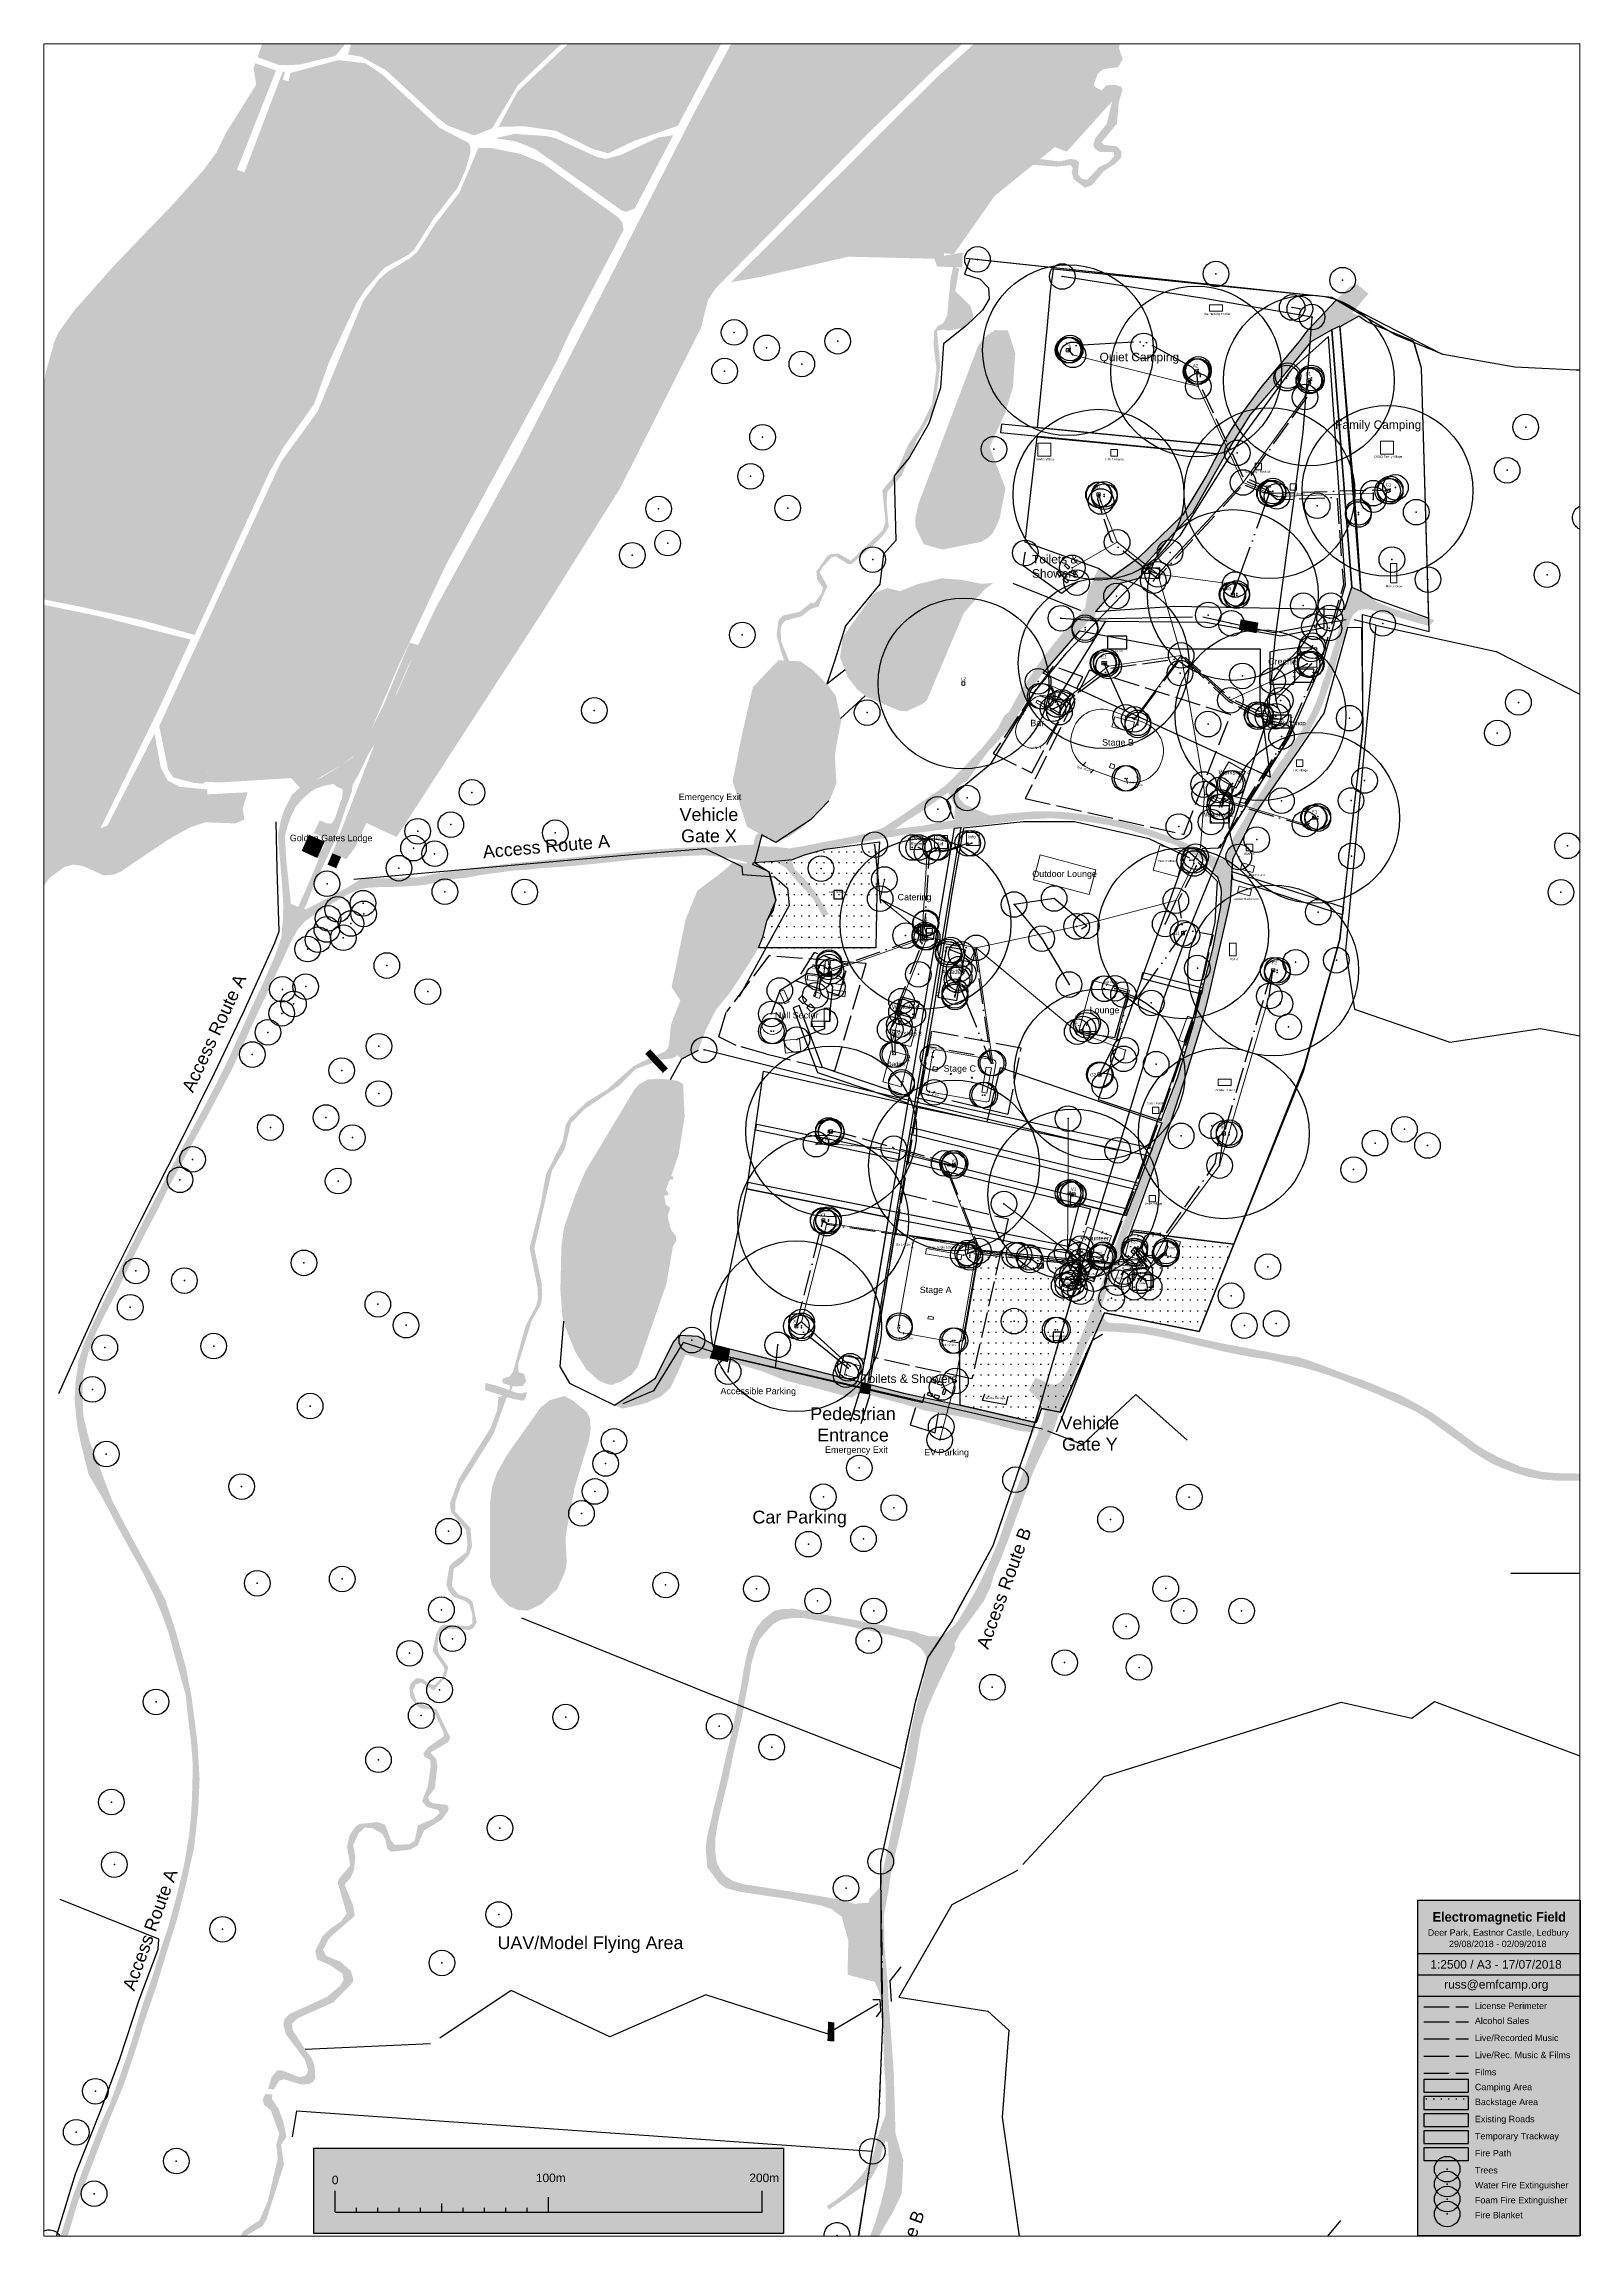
# Paper-space layout 'Print (A3)' of a CAD drawing. Header units: metres. Extents: x 4 to 723, y 1 to 1028.
# The model-space entities are those that its viewports show. They can reach past a viewport. Long polylines and large blocks are cut down to what shows.
import ezdxf

# ---------------------------------------------------------------- set-up
doc = ezdxf.new("R2010")
doc.units = ezdxf.units.M
doc.header["$MEASUREMENT"] = 0
doc.header["$PDMODE"] = 32
doc.header["$PDSIZE"] = 12
for name, pattern in [('ACAD_ISO02W100', [15, 12, -3]), ('ACAD_ISO05W100', [33, 24, -3, 0, -3, 0, -3]), ('ACAD_ISO11W100', [33, 12, -3, 12, -3, 0, -3])]:
    doc.linetypes.add(name, pattern=pattern)
for name, color, linetype, lineweight, true_color in [('Areas ... Backstage', 16, 'Continuous', 25, 0x800000), ('Areas ... Camping', 96, 'Continuous', 25, 0x008000), ('Buildings', 30, 'Continuous', 25, 0xff7f00), ('Fences', 178, 'Continuous', 25, 0x000000), ('Fire ... CO2 Extinguisher', 4, 'Continuous', 25, 0x00ffff), ('Fire ... Fire Blanket', 30, 'Continuous', 25, 0xff7f00), ('Fire ... Foam Extinguisher', 3, 'Continuous', 25, 0x00ff00), ('Fire ... Water Extinguisher', 1, 'Continuous', 25, 0xff0000), ('Frame', 178, 'Continuous', 25, 0x000000), ('Frame ... Legend Background', 178, 'Continuous', 25, 0x000000), ('Frame ... Rule', 178, 'Continuous', 25, 0x000000), ('Frame ... Viewport', 178, 'Continuous', 25, 0x000000), ('Heras (internal)', 16, 'Continuous', 25, 0x800000), ('Heras (perimeter)', 16, 'Continuous', 25, 0x800000), ('Labels', 178, 'Continuous', 25, 0x000000), ('Labels ... Access Routes', 178, 'Continuous', 25, 0x000000), ('Labels ... Gate Labels', 178, 'Continuous', 25, 0x000000), ('Labels ... Village Tent', 178, 'Continuous', 25, 0x000000), ('License ... Alcohol', 2, 'ACAD_ISO02W100', 25, 0xffff00), ('License ... Film', 6, 'ACAD_ISO02W100', 25, 0xff00ff), ('License ... Labels', 178, 'Continuous', 25, 0x000000), ('License ... Music', 4, 'ACAD_ISO02W100', 25, 0x00ffff), ('License ... Music and Film', 3, 'ACAD_ISO02W100', 25, 0x00ff00), ('Lighting ... Festoon', 4, 'Continuous', 25, 0x00ffff), ('Natural ... Hedges', 96, 'Continuous', 25, 0x008000), ('Natural ... Tree Stumps', 56, 'Continuous', 25, 0x808000), ('Natural ... Trees', 96, 'Continuous', 25, 0x008000), ('Natural ... Water', 176, 'Continuous', 25, 0x000080), ('Natural ... Woodland', 96, 'Continuous', 25, 0x008000), ('NOC ... Copper', 9, 'ACAD_ISO05W100', 25, 0xc0c0c0), ('NOC ... DK', 178, 'Continuous', 13, 0x000000), ('NOC ... DK Names', 178, 'Continuous', 25, 0x000000), ('NOC ... DK Radius', 216, 'Continuous', 25, 0x800080), ('NOC ... Fibre', 2, 'ACAD_ISO11W100', 25, 0xffff00), ('NOC ... Switch', 30, 'Continuous', 25, 0xff7f00), ('Paths ... Fire', 253, 'Continuous', 25, 0xa0a0a4), ('Paths ... Roads', 56, 'Continuous', 25, 0x808000), ('Paths ... Trackway', 9, 'Continuous', 25, 0xc0c0c0), ('Pedestrian Barrier', 6, 'Continuous', 25, 0xff00ff), ('Power ... 125-3', 1, 'Continuous', 18, 0xff0000), ('Power ... 16', 4, 'Continuous', 25, 0x00ffff), ('Power ... 32', 5, 'Continuous', 25, 0x0000ff), ('Power ... 32-3', 34, 'Continuous', 13, 0xb84904), ('Power ... 400-3', 1, 'Continuous', 25, 0xff0000), ('Power ... 63-3', 20, 'Continuous', 13, 0xfd5b07), ('Power ... Distro', 3, 'Continuous', 25, 0x00ff00), ('Power ... Generator', 4, 'Continuous', 25, 0x00ffff), ('Services ... Comms ... Ducts', 3, 'Continuous', 25, 0x00ff00), ('Services ... Comms ... Manholes', 3, 'Continuous', 25, 0x00ff00), ('Services ... Water Points', 5, 'Continuous', 25, 0x0000ff), ('Structures', 178, 'Continuous', 18, 0x000000), ('Structures ... Exits', 178, 'Continuous', 5, 0x000000), ('Structures ... Internal', 9, 'Continuous', 5, 0xc0c0c0), ('Structures ... Village Tents', 9, 'Continuous', 25, 0xc0c0c0), ('Toilets', 178, 'Continuous', 25, 0x000000), ('Water ... Pipes', 4, 'Continuous', 25, 0x00ffff), ('Water ... Points', 4, 'Continuous', 25, 0x00ffff)]:
    doc.layers.add(name, color=color, linetype=linetype, lineweight=lineweight, true_color=true_color)
doc.styles.add('textstyle100', font='')
doc.styles.add('textstyle101', font='')
doc.styles.add('textstyle102', font='')
doc.styles.add('textstyle103', font='')
doc.styles.add('textstyle104', font='')
doc.styles.add('textstyle105', font='')
doc.styles.add('textstyle106', font='')
doc.styles.add('textstyle107', font='')
doc.styles.add('textstyle108', font='')
doc.styles.add('textstyle109', font='')
doc.styles.add('textstyle11', font='')
doc.styles.add('textstyle110', font='')
doc.styles.add('textstyle111', font='')
doc.styles.add('textstyle112', font='')
doc.styles.add('textstyle113', font='')
doc.styles.add('textstyle114', font='')
doc.styles.add('textstyle115', font='')
doc.styles.add('textstyle116', font='')
doc.styles.add('textstyle12', font='')
doc.styles.add('textstyle122', font='')
doc.styles.add('textstyle123', font='')
doc.styles.add('textstyle124', font='')
doc.styles.add('textstyle125', font='')
doc.styles.add('textstyle126', font='')
doc.styles.add('textstyle127', font='')
doc.styles.add('textstyle128', font='')
doc.styles.add('textstyle129', font='')
doc.styles.add('textstyle13', font='')
doc.styles.add('textstyle130', font='')
doc.styles.add('textstyle131', font='')
doc.styles.add('textstyle132', font='')
doc.styles.add('textstyle133', font='')
doc.styles.add('textstyle134', font='')
doc.styles.add('textstyle135', font='')
doc.styles.add('textstyle136', font='')
doc.styles.add('textstyle137', font='')
doc.styles.add('textstyle138', font='')
doc.styles.add('textstyle139', font='')
doc.styles.add('textstyle14', font='')
doc.styles.add('textstyle143', font='')
doc.styles.add('textstyle15', font='')
doc.styles.add('textstyle16', font='')
doc.styles.add('textstyle17', font='')
doc.styles.add('textstyle18', font='')
doc.styles.add('textstyle19', font='')
doc.styles.add('textstyle20', font='')
doc.styles.add('textstyle21', font='')
doc.styles.add('textstyle22', font='')
doc.styles.add('textstyle23', font='')
doc.styles.add('textstyle24', font='')
doc.styles.add('textstyle25', font='')
doc.styles.add('textstyle26', font='')
doc.styles.add('textstyle27', font='')
doc.styles.add('textstyle28', font='')
doc.styles.add('textstyle29', font='')
doc.styles.add('textstyle30', font='')
doc.styles.add('textstyle31', font='')
doc.styles.add('textstyle32', font='')
doc.styles.add('textstyle33', font='')
doc.styles.add('textstyle34', font='')
doc.styles.add('textstyle35', font='')
doc.styles.add('textstyle36', font='')
doc.styles.add('textstyle37', font='')
doc.styles.add('textstyle38', font='')
doc.styles.add('textstyle39', font='')
doc.styles.add('textstyle40', font='')
doc.styles.add('textstyle41', font='')
doc.styles.add('textstyle42', font='')
doc.styles.add('textstyle43', font='')
doc.styles.add('textstyle44', font='')
doc.styles.add('textstyle45', font='')
doc.styles.add('textstyle46', font='')
doc.styles.add('textstyle47', font='')
doc.styles.add('textstyle48', font='')
doc.styles.add('textstyle49', font='')
doc.styles.add('textstyle50', font='')
doc.styles.add('textstyle51', font='')
doc.styles.add('textstyle52', font='')
doc.styles.add('textstyle53', font='')
doc.styles.add('textstyle56', font='')
doc.styles.add('textstyle57', font='')
doc.styles.add('textstyle58', font='')
doc.styles.add('textstyle59', font='')
doc.styles.add('textstyle60', font='')
doc.styles.add('textstyle61', font='')
doc.styles.add('textstyle62', font='')
doc.styles.add('textstyle63', font='')
doc.styles.add('textstyle64', font='')
doc.styles.add('textstyle65', font='')
doc.styles.add('textstyle66', font='')
doc.styles.add('textstyle67', font='')
doc.styles.add('textstyle68', font='')
doc.styles.add('textstyle69', font='')
doc.styles.add('textstyle73', font='')
doc.styles.add('textstyle74', font='')
doc.styles.add('textstyle75', font='')
doc.styles.add('textstyle76', font='')
doc.styles.add('textstyle77', font='')
doc.styles.add('textstyle78', font='')
doc.styles.add('textstyle79', font='')
doc.styles.add('textstyle80', font='')
doc.styles.add('textstyle81', font='')
doc.styles.add('textstyle82', font='')
doc.styles.add('textstyle83', font='')
doc.styles.add('textstyle84', font='')
doc.styles.add('textstyle85', font='')
doc.styles.add('textstyle86', font='')
doc.styles.add('textstyle87', font='')
doc.styles.add('textstyle88', font='')
doc.styles.add('textstyle89', font='')
doc.styles.add('textstyle90', font='')
doc.styles.add('textstyle91', font='')
doc.styles.add('textstyle92', font='')
doc.styles.add('textstyle93', font='')
doc.styles.add('textstyle94', font='')
doc.styles.add('textstyle95', font='')
doc.styles.add('textstyle96', font='')
doc.styles.add('textstyle97', font='')
doc.styles.add('textstyle98', font='')
doc.styles.add('textstyle99', font='')
doc.styles.get('textstyle100').set_extended_font_data('Arial')
doc.styles.get('textstyle101').set_extended_font_data('Arial')
doc.styles.get('textstyle102').set_extended_font_data('Arial')
doc.styles.get('textstyle103').set_extended_font_data('Arial')
doc.styles.get('textstyle104').set_extended_font_data('Arial')
doc.styles.get('textstyle105').set_extended_font_data('Arial')
doc.styles.get('textstyle106').set_extended_font_data('Arial')
doc.styles.get('textstyle107').set_extended_font_data('Arial')
doc.styles.get('textstyle108').set_extended_font_data('Arial')
doc.styles.get('textstyle109').set_extended_font_data('Arial')
doc.styles.get('textstyle11').set_extended_font_data('Arial')
doc.styles.get('textstyle110').set_extended_font_data('Arial')
doc.styles.get('textstyle111').set_extended_font_data('Arial')
doc.styles.get('textstyle112').set_extended_font_data('Arial')
doc.styles.get('textstyle113').set_extended_font_data('Arial')
doc.styles.get('textstyle114').set_extended_font_data('Arial')
doc.styles.get('textstyle115').set_extended_font_data('Arial')
doc.styles.get('textstyle116').set_extended_font_data('Arial')
doc.styles.get('textstyle12').set_extended_font_data('Arial')
doc.styles.get('textstyle122').set_extended_font_data('Arial')
doc.styles.get('textstyle123').set_extended_font_data('Arial')
doc.styles.get('textstyle124').set_extended_font_data('Arial')
doc.styles.get('textstyle125').set_extended_font_data('Arial')
doc.styles.get('textstyle126').set_extended_font_data('Arial')
doc.styles.get('textstyle127').set_extended_font_data('Arial')
doc.styles.get('textstyle128').set_extended_font_data('Arial')
doc.styles.get('textstyle129').set_extended_font_data('Arial')
doc.styles.get('textstyle13').set_extended_font_data('Arial')
doc.styles.get('textstyle130').set_extended_font_data('Arial')
doc.styles.get('textstyle131').set_extended_font_data('Arial')
doc.styles.get('textstyle132').set_extended_font_data('Arial')
doc.styles.get('textstyle133').set_extended_font_data('Arial')
doc.styles.get('textstyle134').set_extended_font_data('Arial')
doc.styles.get('textstyle135').set_extended_font_data('Arial')
doc.styles.get('textstyle136').set_extended_font_data('Arial')
doc.styles.get('textstyle137').set_extended_font_data('Arial')
doc.styles.get('textstyle138').set_extended_font_data('Arial')
doc.styles.get('textstyle139').set_extended_font_data('Arial')
doc.styles.get('textstyle14').set_extended_font_data('Arial')
doc.styles.get('textstyle143').set_extended_font_data('Arial')
doc.styles.get('textstyle15').set_extended_font_data('Arial')
doc.styles.get('textstyle16').set_extended_font_data('Arial')
doc.styles.get('textstyle17').set_extended_font_data('Arial')
doc.styles.get('textstyle18').set_extended_font_data('Arial')
doc.styles.get('textstyle19').set_extended_font_data('Arial')
doc.styles.get('textstyle20').set_extended_font_data('Arial')
doc.styles.get('textstyle21').set_extended_font_data('Arial')
doc.styles.get('textstyle22').set_extended_font_data('Arial')
doc.styles.get('textstyle23').set_extended_font_data('Arial')
doc.styles.get('textstyle24').set_extended_font_data('Arial')
doc.styles.get('textstyle25').set_extended_font_data('Arial')
doc.styles.get('textstyle26').set_extended_font_data('Arial')
doc.styles.get('textstyle27').set_extended_font_data('Arial')
doc.styles.get('textstyle28').set_extended_font_data('Arial')
doc.styles.get('textstyle29').set_extended_font_data('Arial')
doc.styles.get('textstyle30').set_extended_font_data('Arial')
doc.styles.get('textstyle31').set_extended_font_data('Arial')
doc.styles.get('textstyle32').set_extended_font_data('Arial')
doc.styles.get('textstyle33').set_extended_font_data('Arial')
doc.styles.get('textstyle34').set_extended_font_data('Arial')
doc.styles.get('textstyle35').set_extended_font_data('Arial')
doc.styles.get('textstyle36').set_extended_font_data('Arial')
doc.styles.get('textstyle37').set_extended_font_data('Arial')
doc.styles.get('textstyle38').set_extended_font_data('Arial')
doc.styles.get('textstyle39').set_extended_font_data('Arial')
doc.styles.get('textstyle40').set_extended_font_data('Arial')
doc.styles.get('textstyle41').set_extended_font_data('Arial')
doc.styles.get('textstyle42').set_extended_font_data('Arial')
doc.styles.get('textstyle43').set_extended_font_data('Arial')
doc.styles.get('textstyle44').set_extended_font_data('Arial')
doc.styles.get('textstyle45').set_extended_font_data('Arial')
doc.styles.get('textstyle46').set_extended_font_data('Arial')
doc.styles.get('textstyle47').set_extended_font_data('Arial')
doc.styles.get('textstyle48').set_extended_font_data('Arial')
doc.styles.get('textstyle49').set_extended_font_data('Arial')
doc.styles.get('textstyle50').set_extended_font_data('Arial')
doc.styles.get('textstyle51').set_extended_font_data('Arial')
doc.styles.get('textstyle52').set_extended_font_data('Arial')
doc.styles.get('textstyle53').set_extended_font_data('Arial')
doc.styles.get('textstyle56').set_extended_font_data('Arial')
doc.styles.get('textstyle57').set_extended_font_data('Arial')
doc.styles.get('textstyle58').set_extended_font_data('Arial')
doc.styles.get('textstyle59').set_extended_font_data('Arial')
doc.styles.get('textstyle60').set_extended_font_data('Arial')
doc.styles.get('textstyle61').set_extended_font_data('Arial')
doc.styles.get('textstyle62').set_extended_font_data('Arial')
doc.styles.get('textstyle63').set_extended_font_data('Arial')
doc.styles.get('textstyle64').set_extended_font_data('Arial')
doc.styles.get('textstyle65').set_extended_font_data('Arial')
doc.styles.get('textstyle66').set_extended_font_data('Arial')
doc.styles.get('textstyle67').set_extended_font_data('Arial')
doc.styles.get('textstyle68').set_extended_font_data('Arial')
doc.styles.get('textstyle69').set_extended_font_data('Arial')
doc.styles.get('textstyle73').set_extended_font_data('Arial')
doc.styles.get('textstyle74').set_extended_font_data('Arial')
doc.styles.get('textstyle75').set_extended_font_data('Arial')
doc.styles.get('textstyle76').set_extended_font_data('Arial')
doc.styles.get('textstyle77').set_extended_font_data('Arial')
doc.styles.get('textstyle78').set_extended_font_data('Arial')
doc.styles.get('textstyle79').set_extended_font_data('Arial')
doc.styles.get('textstyle80').set_extended_font_data('Arial')
doc.styles.get('textstyle81').set_extended_font_data('Arial')
doc.styles.get('textstyle82').set_extended_font_data('Arial')
doc.styles.get('textstyle83').set_extended_font_data('Arial')
doc.styles.get('textstyle84').set_extended_font_data('Arial')
doc.styles.get('textstyle85').set_extended_font_data('Arial')
doc.styles.get('textstyle86').set_extended_font_data('Arial')
doc.styles.get('textstyle87').set_extended_font_data('Arial')
doc.styles.get('textstyle88').set_extended_font_data('Arial')
doc.styles.get('textstyle89').set_extended_font_data('Arial')
doc.styles.get('textstyle90').set_extended_font_data('Arial')
doc.styles.get('textstyle91').set_extended_font_data('Arial')
doc.styles.get('textstyle92').set_extended_font_data('Arial')
doc.styles.get('textstyle93').set_extended_font_data('Arial')
doc.styles.get('textstyle94').set_extended_font_data('Arial')
doc.styles.get('textstyle95').set_extended_font_data('Arial')
doc.styles.get('textstyle96').set_extended_font_data('Arial')
doc.styles.get('textstyle97').set_extended_font_data('Arial')
doc.styles.get('textstyle98').set_extended_font_data('Arial')
doc.styles.get('textstyle99').set_extended_font_data('Arial')
pattern_1 = [(0, (0, 0), (0, 5), [0.5, -3])]

psp = doc.layouts.new('Print (A3)')

# ---------------------------------------------------------------- texts
at = {"layer": 'Frame', "insert": (683.9, 127.9), "char_height": 4, "attachment_point": 5, "style": 'textstyle143'}
psp.add_mtext('1:2500 / A3 - 17/07/2018', dxfattribs=at)

msp = doc.modelspace()

# ---------------------------------------------------------------- texts
at = {"layer": 'Labels', "attachment_point": 5}
for s, insert, char_height, style in [('Quiet Camping', (374273.4, 238416.2), 4, 'textstyle63'), ('Family Camping', (374385.3, 238384.5), 4, 'textstyle64'), ('Toilets & \\PShowers', (374234, 238318.7), 4, 'textstyle62'), ('Creche', (374340.5, 238274.1), 3, 'textstyle48'), ('Bar', (374225.6, 238245.3), 3, 'textstyle34'), ('\\H2;Youth Workshop', (374341, 238245), 3, 'textstyle41'), ('Stage B', (374263.4, 238235.8), 3, 'textstyle35'), ('\\H2;Workshop 4', (374318, 238221.9), 3, 'textstyle40'), ('\\H2;Workshop 1', (374310.1, 238202.1), 3, 'textstyle38'), ('Golden Gates Lodge', (373894.8, 238191), 3, 'textstyle122'), ('\\H1.5;Info', (374195, 238192), 3, 'textstyle36'), ('\\H1.5;Green\\PRoom', (374169, 238190), 3, 'textstyle44'), ('\\H1.5;First\\PAid', (374180, 238190), 3, 'textstyle37'), ('Outdoor Lounge', (374238.4, 238174.2), 3, 'textstyle86'), ('Blacksmithing', (374286.7, 238180.5), 1, 'textstyle139'), ('Gas Storage', (374132.1, 238166), 1, 'textstyle83'), ('\\fHelvetica|b0|i0|c0|p0;\\H3;Catering', (374168.1, 238163.3), 4, 'textstyle68'), ('\\H2;Bar 2', (374123.3, 238131.2), 3, 'textstyle43'), ('\\H2;Arcade', (374185.4, 238128.8), 3, 'textstyle46'), ('\\H2;Workshop 2', (374165, 238112), 3, 'textstyle42'), ('Lounge', (374257.1, 238110.4), 3, 'textstyle85'), ('Null Sector', (374112.9, 238108.4), 3, 'textstyle50'), ('\\H2;Workshop 3', (374164, 238099.5), 3, 'textstyle39'), ('\\H2;Badge', (374159.6, 238085.3), 3, 'textstyle45'), ('Stage C', (374189.3, 238083), 3, 'textstyle49'), ('\\H2;Volunteer', (374253.2, 238003.9), 3, 'textstyle47'), ('NOC', (374271, 238002), 1, 'textstyle90'), ('VOC', (374288.7, 237999.3), 1, 'textstyle92'), ('Logistics', (374251, 237987), 1, 'textstyle87'), ('Stage A', (374178, 237979.3), 3, 'textstyle33'), ('NOC DC', (374240.7, 237982.8), 1, 'textstyle91'), ('HQ', (374264, 237985), 1, 'textstyle88'), ('Crew', (374275, 237983), 1, 'textstyle89'), ('Gas Storage', (374235, 237958), 1, 'textstyle82'), ('Toilets & Showers', (374165.7, 237938.1), 4, 'textstyle61'), ('Accessible Parking', (374094.9, 237931.9), 3, 'textstyle67'), ('Waste Storage', (374206, 237929), 1, 'textstyle84'), ('EV Parking', (374183.1, 237903.2), 3, 'textstyle66'), ('Car Parking', (374114.3, 237872.4), 6, 'textstyle65'), ('UAV/Model Flying Area', (374016.3, 237673), 6, 'textstyle96')]:
    msp.add_mtext(s, dxfattribs=dict(at, insert=insert, char_height=char_height, style=style))
at = {"layer": 'Labels ... Access Routes', "char_height": 6, "attachment_point": 5}
for s, insert, rotation, style in [('Access Route A', (373840, 238100), 65, 'textstyle51'), ('Access Route B', (374210, 237840), 70, 'textstyle52'), ('Access Route A', (373810, 237680), 70, 'textstyle53')]:
    msp.add_mtext(s, dxfattribs=dict(at, insert=insert, rotation=rotation, style=style))
at = {"layer": 'Labels ... Gate Labels', "char_height": 6, "attachment_point": 5}
for s, insert, style in [('Vehicle\\PGate X', (374071.8, 238197.4), 'textstyle58'), ('Pedestrian\\PEntrance', (374139.3, 237916.7), 'textstyle60'), ('Vehicle\\PGate Y', (374250.2, 237912.4), 'textstyle59')]:
    msp.add_mtext(s, dxfattribs=dict(at, insert=insert, style=style))
for s, insert, rotation, style in [('Access Route A', (373995.6, 238187.5), 5, 'textstyle56'), ('Access Route B', (374160, 237520), 70, 'textstyle57')]:
    msp.add_mtext(s, dxfattribs=dict(at, insert=insert, rotation=rotation, style=style))
at = {"layer": 'Labels ... Village Tent', "char_height": 1, "attachment_point": 5}
for s, insert, style in [('The Hacking Hamlet', (374309.7, 238436.8), 'textstyle130'), ('Maths Village', (374229.4, 238368.7), 'textstyle132'), ('Irish Embassy', (374261.8, 238368.7), 'textstyle128'), ('OSSO Family Village', (374390, 238370), 'textstyle133'), ('Edinburgh Hacklab', (374329, 238363), 'textstyle126'), ('Opendigitalradio', (374345.8, 238352.7), 'textstyle127'), ('Motley Crew', (374392.7, 238309.3), 'textstyle131'), ('Field-FX', (374263, 238279), 'textstyle134'), ('Hat Village', (374349, 238223), 'textstyle123'), ('EMF-IX', (374325, 238184), 'textstyle129'), ('Camp Holland', (374328, 238174), 'textstyle135'), ('London Hackspace', (374323.4, 238162.8), 'textstyle136'), ('ICAH', (374317.7, 238134.7), 'textstyle138'), ('Amateur Radio', (374313.7, 238073.4), 'textstyle137'), ('Camp Postal', (374281, 238067), 'textstyle124'), ('Swiss Village', (374280, 238020), 'textstyle125')]:
    msp.add_mtext(s, dxfattribs=dict(at, insert=insert, style=style))
at = {"layer": 'License ... Labels'}
for s, insert, char_height, attachment_point, style in [('Emergency Exit', (374057.6, 238212.2), 3, 1, 'textstyle94'), ('Stage height 1000mm', (374181.3, 237999.6), 1, 5, 'textstyle69'), ('(Kitchen)', (374253, 237997), 1, 5, 'textstyle93'), ('Emergency Exit', (374126.2, 237906.4), 3, 1, 'textstyle95')]:
    msp.add_mtext(s, dxfattribs=dict(at, insert=insert, char_height=char_height, attachment_point=attachment_point, style=style))
at = {"layer": 'NOC ... DK Names', "char_height": 1.5, "attachment_point": 5}
for s, insert, style in [('A1', (374240, 238423), 'textstyle97'), ('A2', (374299.8, 238412.7), 'textstyle98'), ('B1', (374352.6, 238409), 'textstyle99'), ('C1', (374390.1, 238357), 'textstyle102'), ('D1', (374253.8, 238355.8), 'textstyle103'), ('B2', (374334, 238356.1), 'textstyle100'), ('B3', (374315.2, 238308.3), 'textstyle101'), ('E1', (374256.8, 238276.4), 'textstyle104'), ('L2', (374191, 238266), 'textstyle116'), ('E2', (374330.4, 238251.3), 'textstyle105'), ('F1', (374355.5, 238203.8), 'textstyle106'), ('L1', (374173.2, 238153.5), 'textstyle115'), ('G1', (374291, 238146.8), 'textstyle109'), ('F2', (374336.6, 238133), 'textstyle107'), ('G2', (374251.8, 238080.5), 'textstyle32'), ('V3', (374127.1, 238050.4), 'textstyle114'), ('F3', (374313.1, 238055.8), 'textstyle108'), ('V2', (374186.7, 238040.3), 'textstyle111'), ('V1', (374242.6, 238027), 'textstyle110'), ('X1', (374125.1, 238014.8), 'textstyle112'), ('X2', (374112.5, 237965.1), 'textstyle113')]:
    msp.add_mtext(s, dxfattribs=dict(at, insert=insert, style=style))
at = {"layer": 'Structures ... Exits', "char_height": 1, "attachment_point": 5}
for s, insert, rotation, style in [('Exit >2.1m', (374247.6, 238223.9), 345, 'textstyle73'), ('Exit >2.1m', (374272, 238216.9), 345, 'textstyle74'), ('Exit >1.5m', (374243.9, 238105), 270, 'textstyle76')]:
    msp.add_mtext(s, dxfattribs=dict(at, insert=insert, rotation=rotation, style=style))
for s, insert, style in [('Exit >1.5m', (374260, 238124), 'textstyle77'), ('Exit >1.5m', (374178, 238093), 'textstyle78'), ('Exit >1.5m', (374176, 238071), 'textstyle75'), ('Exit >2.1m', (374163, 238001), 'textstyle79'), ('Exit >2.1m', (374164, 237957), 'textstyle80'), ('Exit >2.1m', (374184, 237954), 'textstyle81')]:
    msp.add_mtext(s, dxfattribs=dict(at, insert=insert, style=style))

# ---------------------------------------------------------------- blocks, each defined once
blk = doc.blocks.new('Frame Legend')
at = {"layer": 'Areas ... Backstage'}
h = blk.add_hatch(dxfattribs=at)
h.set_pattern_fill('ACAD_ISO07W100', color=256, style=0, pattern_type=0)
h.set_pattern_definition(pattern_1)
h.paths.add_polyline_path([(-14, -9), (7, -9), (7, -3), (-14, -3)], flags=0)
at = {"layer": 'Frame ... Legend Background', "true_color": 0xffffff}
blk.add_hatch(color=7, dxfattribs=at).paths.add_polyline_path([(59.3, 89.1), (59.1, -68.1), (-16.5, -68), (-16.8, 89.1)], flags=0)
at = {"layer": 'Paths ... Roads'}
blk.add_hatch(color=256, dxfattribs=at).paths.add_polyline_path([(-14, -17), (7, -17), (7, -11), (-14, -11)], flags=0)
at = {"layer": 'Areas ... Backstage', "flags": 128}
blk.add_lwpolyline([(-14, -9), (7, -9), (7, -3), (-14, -3)], close=True, dxfattribs=at)
at = {"layer": 'Areas ... Camping', "flags": 128}
blk.add_lwpolyline([(-14, -1), (7, -1), (7, 5), (-14, 5)], close=True, dxfattribs=at)
at = {"layer": 'Fire ... Fire Blanket'}
blk.add_point((-3, -58), dxfattribs=at)
at = {"layer": 'Fire ... Foam Extinguisher'}
blk.add_point((-3, -51), dxfattribs=at)
at = {"layer": 'Fire ... Water Extinguisher'}
blk.add_point((-3, -44), dxfattribs=at)
at = {"layer": 'Frame'}
for p, q in [((-16.8, -68.3), (-16.8, 89.1)), ((-16.8, 89.1), (59.3, 89.1)), ((-16.8, 64.1), (59.3, 64.1)), ((-16.8, 54.1), (59.3, 54.1)), ((-16.8, 44.1), (59.3, 44.1)), ((59.3, -68.3), (-16.8, -68.3))]:
    blk.add_line(p, q, dxfattribs=at)
at = {"layer": 'Frame', "lineweight": 25}
blk.add_line((59.3, 89.1), (59.3, -68.3), dxfattribs=at)
at = {"layer": 'Frame', "color": 1, "linetype": 'ACAD_ISO02W100', "true_color": 0xff0000}
blk.add_line((-14, 39), (7, 39), dxfattribs=at)
at = {"layer": 'License ... Alcohol'}
blk.add_line((-14, 32), (7, 32), dxfattribs=at)
at = {"layer": 'License ... Film'}
blk.add_line((-14, 8), (7, 8), dxfattribs=at)
at = {"layer": 'License ... Music'}
blk.add_line((-14, 24), (7, 24), dxfattribs=at)
at = {"layer": 'License ... Music and Film'}
blk.add_line((-14, 16), (7, 16), dxfattribs=at)
at = {"layer": 'Natural ... Trees'}
blk.add_point((-3, -37), dxfattribs=at)
at = {"layer": 'Paths ... Fire', "flags": 128}
blk.add_lwpolyline([(-14, -33), (7, -33), (7, -27), (-14, -27)], close=True, dxfattribs=at)
at = {"layer": 'Paths ... Roads', "flags": 128}
blk.add_lwpolyline([(-14, -17), (7, -17), (7, -11), (-14, -11)], close=True, dxfattribs=at)
at = {"layer": 'Paths ... Trackway', "flags": 128}
blk.add_lwpolyline([(-14, -25), (7, -25), (7, -19), (-14, -19)], close=True, dxfattribs=at)
at = {"layer": 'Frame'}
for s, insert, char_height, attachment_point, style in [('\\fRaleway|b1|i0|c0|p0;Electromagnetic Field', (21.4, 80.5), 4.5, 5, 'textstyle11'), ('Deer Park, Eastnor Castle, Ledbury', (21, 73.4), 3, 5, 'textstyle13'), ('29/08/2018 - 02/09/2018', (20.7, 68.5), 3, 5, 'textstyle12'), ('russ@emfcamp.org', (20, 49), 4, 5, 'textstyle14'), ('License Perimeter', (10, 41), 3, 1, 'textstyle15'), ('Alcohol Sales', (10, 34), 3, 1, 'textstyle16'), ('Live/Recorded Music', (10, 26), 3, 1, 'textstyle17'), ('Live/Rec. Music & Films', (10, 18), 3, 1, 'textstyle18'), ('Camping Area', (10, 3), 3, 1, 'textstyle28'), ('Films', (10, 10), 3, 1, 'textstyle19'), ('Backstage Area', (10, -4), 3, 1, 'textstyle27'), ('Temporary Trackway', (10, -20), 3, 1, 'textstyle24'), ('Existing Roads', (10, -12), 3, 1, 'textstyle23'), ('Fire Path', (10, -28), 3, 1, 'textstyle25'), ('Trees', (10, -36), 3, 1, 'textstyle26'), ('Water Fire Extinguisher', (10, -43), 3, 1, 'textstyle20'), ('Foam Fire Extinguisher', (10, -50), 3, 1, 'textstyle21'), ('Fire Blanket', (10, -57), 3, 1, 'textstyle22')]:
    blk.add_mtext(s, dxfattribs=dict(at, insert=insert, char_height=char_height, attachment_point=attachment_point, style=style))
blk = doc.blocks.new('Frame Rule')
at = {"layer": 'Frame ... Legend Background', "true_color": 0xffffff}
blk.add_hatch(color=7, dxfattribs=at).paths.add_polyline_path([(-10, -10), (-10, 30), (210, 30), (210, -10)], flags=0)
at = {"layer": 'Frame ... Legend Background', "color": 7, "true_color": 0xffffff}
for p, q in [((-10, 30), (210, 30)), ((-10, -10), (-10, 30)), ((210, 30), (210, -10)), ((210, -10), (-10, -10))]:
    blk.add_line(p, q, dxfattribs=at)
at = {"layer": 'Frame ... Rule'}
for p, q in [((0, 0), (0, 10)), ((0, 0), (200, 0)), ((10, 0), (10, 2)), ((20, 0), (20, 2)), ((30, 0), (30, 2)), ((40, 0), (40, 2)), ((50, 0), (50, 4)), ((60, 0), (60, 2)), ((70, 0), (70, 2)), ((80, 0), (80, 2)), ((90, 0), (90, 2)), ((100, 0), (100, 7)), ((200, 0), (200, 10))]:
    blk.add_line(p, q, dxfattribs=at)
at = {"layer": 'Frame ... Rule', "char_height": 4, "attachment_point": 5}
for s, insert, style in [('0', (0, 15), 'textstyle31'), ('100m', (101, 16), 'textstyle29'), ('200m', (201, 16), 'textstyle30')]:
    blk.add_mtext(s, dxfattribs=dict(at, insert=insert, style=style))
blk = doc.blocks.new('Single Cabin')
at = {"layer": 'Structures'}
for p, q in [((2.4, 7.2), (0, 7.2)), ((0, 7.2), (0, 0)), ((0, 0), (2.4, 0)), ((2.4, 0), (2.4, 7.2))]:
    blk.add_line(p, q, dxfattribs=at)
blk = doc.blocks.new('Mobile Structures 30x45m')
at = {"layer": 'Structures', "flags": 128}
blk.add_lwpolyline([(28, 0, 0.414214), (30, 2), (30, 43, 0.414214), (28, 45), (2, 45, 0.414214), (0, 43), (0, 2, 0.414214), (2, 0)], format="xyb", close=True, dxfattribs=at)
blk = doc.blocks.new('Mobile Structures 16x26m 2-pole')
at = {"layer": 'Structures'}
for p, q in [((8, 26), (8, 26)), ((0, 18), (0, 8)), ((16, 8), (16, 18)), ((8, 0), (8, 0))]:
    blk.add_line(p, q, dxfattribs=at)
for centre, start, end in [((8, 18), 90, 180), ((8, 18), 0, 90), ((8, 8), 180, 270), ((8, 8), 270, 0)]:
    blk.add_arc(centre, 8, start, end, dxfattribs=at)
blk = doc.blocks.new('Double Cabin')
at = {"layer": 'Labels'}
for p, q in [((1.8, 3.6), (-1.8, 3.6)), ((-1.8, 3.6), (-1.8, -3.6)), ((1.8, -3.6), (1.8, 3.6)), ((-1.8, -3.6), (1.8, -3.6))]:
    blk.add_line(p, q, dxfattribs=at)
blk = doc.blocks.new('3-bay toilet cabin')
at = {"layer": 'Toilets'}
for p, q in [((1.2, 0.6), (-1.2, 0.6)), ((-1.2, 0.6), (-1.2, -0.6)), ((1.2, -0.6), (1.2, 0.6)), ((-1.2, -0.6), (1.2, -0.6))]:
    blk.add_line(p, q, dxfattribs=at)
blk = doc.blocks.new('Clearspan 6x6')
at = {"layer": 'Structures'}
for p, q in [((3, 3), (-3, 3)), ((-3, 3), (-3, -3)), ((3, -3), (3, 3)), ((-3, -3), (3, -3))]:
    blk.add_line(p, q, dxfattribs=at)
blk = doc.blocks.new('Clearspan 9x8')
at = {"layer": 'Labels'}
for p, q in [((4.5, 4), (-4.5, 4)), ((-4.5, 4), (-4.5, -4)), ((4.5, -4), (4.5, 4)), ((-4.5, -4), (4.5, -4))]:
    blk.add_line(p, q, dxfattribs=at)
blk = doc.blocks.new('Clearspan 9x15')
at = {"layer": 'Structures'}
for p, q in [((4.5, 7.5), (-4.5, 7.5)), ((-4.5, 7.5), (-4.5, -7.5)), ((4.5, -7.5), (4.5, 7.5)), ((-4.5, -7.5), (4.5, -7.5))]:
    blk.add_line(p, q, dxfattribs=at)
blk = doc.blocks.new('Cold Room 4.8x4.8')
at = {"layer": 'Structures'}
for p, q in [((2.4, 2.4), (-2.4, 2.4)), ((-2.4, 2.4), (-2.4, -2.4)), ((2.4, -2.4), (2.4, 2.4)), ((-2.4, -2.4), (2.4, -2.4))]:
    blk.add_line(p, q, dxfattribs=at)
blk = doc.blocks.new('Clearspan 9x24')
at = {"layer": 'Labels'}
for p, q in [((4.5, 12), (-4.5, 12)), ((-4.5, 12), (-4.5, -12)), ((4.5, -12), (4.5, 12)), ((-4.5, -12), (4.5, -12))]:
    blk.add_line(p, q, dxfattribs=at)
blk = doc.blocks.new('Clearspan 9x9')
at = {"layer": 'Structures'}
for p, q in [((4.5, 4.5), (-4.5, 4.5)), ((-4.5, 4.5), (-4.5, -4.5)), ((4.5, -4.5), (4.5, 4.5)), ((-4.5, -4.5), (4.5, -4.5))]:
    blk.add_line(p, q, dxfattribs=at)
blk = doc.blocks.new('Clearspan 9x6')
at = {"layer": 'Labels'}
for p, q in [((4.5, 3), (-4.5, 3)), ((-4.5, 3), (-4.5, -3)), ((4.5, -3), (4.5, 3)), ((-4.5, -3), (4.5, -3))]:
    blk.add_line(p, q, dxfattribs=at)
blk = doc.blocks.new('Clearspan 12x12')
at = {"layer": 'Structures'}
for p, q in [((6, 6), (-6, 6)), ((-6, 6), (-6, -6)), ((6, -6), (6, 6)), ((-6, -6), (6, -6))]:
    blk.add_line(p, q, dxfattribs=at)
blk = doc.blocks.new('Clearspan 6x8')
at = {"layer": 'Structures'}
for p, q in [((3, 4), (-3, 4)), ((-3, 4), (-3, -4)), ((3, -4), (3, 4)), ((-3, -4), (3, -4))]:
    blk.add_line(p, q, dxfattribs=at)
blk = doc.blocks.new('Carlinden 20x30m')
at = {"layer": 'Structures', "flags": 128}
blk.add_lwpolyline([(8.5, -15, 0.4142136), (10, -13.5), (10, 13.5, 0.4142136), (8.5, 15), (-8.5, 15, 0.4142136), (-10, 13.5), (-10, -13.5, 0.4142136), (-8.5, -15)], format="xyb", close=True, dxfattribs=at)
for points in [[(0.25, 4.75), (0.25, 5.25), (-0.25, 5.25), (-0.25, 4.75)], [(0.25, -5.25), (0.25, -4.75), (-0.25, -4.75), (-0.25, -5.25)]]:
    blk.add_lwpolyline(points, close=True, dxfattribs=at)
blk = doc.blocks.new('Hardware Hacking Bus')
at = {"layer": 'Structures', "flags": 128}
blk.add_lwpolyline([(0, -12), (2.5, -12), (2.5, 0), (0, 0)], close=True, dxfattribs=at)
blk = doc.blocks.new('Capri 24x18')
at = {"layer": 'Structures'}
for p, q in [((12, 9), (-12, 9)), ((-12, 9), (-12, -9)), ((12, -9), (12, 9)), ((-12, -9), (12, -9))]:
    blk.add_line(p, q, dxfattribs=at)
blk = doc.blocks.new('Capri 27x12')
at = {"layer": 'Structures'}
for p, q in [((13.5, 6), (-13.5, 6)), ((-13.5, 6), (-13.5, -6)), ((13.5, -6), (13.5, 6)), ((-13.5, -6), (13.5, -6))]:
    blk.add_line(p, q, dxfattribs=at)
blk = doc.blocks.new('Generator')
at = {"layer": 'Power ... Generator', "flags": 128}
blk.add_lwpolyline([(-1.5, -1), (1.5, -1), (1.5, 1), (-1.5, 1)], close=True, dxfattribs=at)
blk = doc.blocks.new('Clearspan 3x3')
at = {"layer": 'Structures', "flags": 128}
blk.add_lwpolyline([(0, -3), (3, -3), (3, 0), (0, 0)], close=True, dxfattribs=at)
blk = doc.blocks.new('Clearspan 3x6')
at = {"layer": 'Structures', "flags": 128}
blk.add_lwpolyline([(0, -6), (3, -6), (3, 0), (0, 0)], close=True, dxfattribs=at)
blk = doc.blocks.new('Clearspan 3x9')
at = {"layer": 'Structures', "flags": 128}
blk.add_lwpolyline([(0, -9), (3, -9), (3, 0), (0, 0)], close=True, dxfattribs=at)
blk = doc.blocks.new('Mobile Structures 29x44m 2-pole')
at = {"layer": 'Structures', "flags": 128}
blk.add_lwpolyline([(14, -44), (15, -44, 0.414214), (29, -30), (29, -14, 0.414214), (15, 0), (14, 0, 0.414214), (0, -14), (0, -30, 0.414214), (14, -44)], format="xyb", dxfattribs=at)

# ---------------------------------------------------------------- hatches: boundary and pattern name
at = {"layer": 'Areas ... Backstage'}
h = msp.add_hatch(dxfattribs=at)
h.set_pattern_fill('ACAD_ISO07W100', color=256, style=0, pattern_type=0)
h.set_pattern_definition(pattern_1)
h.paths.add_polyline_path([(374102.7, 238180.6), (374111, 238181.4), (374116.5, 238183.5), (374126.2, 238186.2), (374151.7, 238189.6), (374150.6, 238173.7), (374150, 238140), (374095, 238140), (374097, 238145), (374099.1, 238153), (374102, 238157.7), (374103.2, 238162.4), (374100, 238175.6), (374092.3, 238179), (374092.6, 238180)], flags=0)
h = msp.add_hatch(dxfattribs=at)
h.set_pattern_fill('ACAD_ISO07W100', color=256, style=0, pattern_type=0)
h.set_pattern_definition(pattern_1)
h.paths.add_polyline_path([(374189.1, 237955.5), (374191.2, 237956.3), (374198.5, 237998.5), (374259.3, 237992.5), (374263.5, 237992.3), (374269.4, 238007.1), (374317.7, 238001.2), (374301.4, 237960.2), (374257.1, 237969), (374236.1, 237922.5), (374227.6, 237924.2), (374225.2, 237917.8), (374224, 237917.7), (374189.5, 237925.7)], flags=0)
at = {"layer": 'Buildings'}
for points in [[(373836.8, 238217.7), (373837.2, 238233.9), (373843.9, 238233.8), (373843.5, 238217.5)], [(373884.4, 238193), (373891.8, 238189.7), (373888.3, 238182.1), (373881, 238185.4)], [(373897.2, 238177.3), (373893.1, 238179), (373895.4, 238184.3), (373899.5, 238182.6)]]:
    msp.add_hatch(color=256, dxfattribs=at).paths.add_polyline_path(points, flags=0)
at = {"layer": 'Natural ... Hedges'}
for points in [[(374103.1, 238189.3), (374109.6, 238192.3), (374115.5, 238196.4), (374124, 238204.2), (374128.6, 238209.7), (374131.5, 238217.2), (374130.8, 238229.7), (374131.6, 238235.3), (374133.7, 238246.4), (374131.1, 238258.3), (374127, 238263.5), (374120.8, 238269.9), (374114.7, 238274.2), (374104.3, 238274.7), (374092.4, 238262.2), (374087.2, 238239.6), (374082.9, 238218), (374089.6, 238196.7)], [(374058.4, 238115.3), (374054.3, 238121.6), (374060.9, 238153.3), (374066.3, 238166.7), (374078.2, 238175.6), (374083.2, 238180.3), (374093.3, 238178.9), (374100.5, 238175.3), (374102.2, 238169.4), (374103.2, 238162.4), (374102, 238157.7), (374098.4, 238151.9), (374096.6, 238144.1), (374094.4, 238138.8), (374090.7, 238132.8), (374082.1, 238119.6), (374075.1, 238110.9), (374070.3, 238101.5), (374066.8, 238091.9), (374059, 238087.8), (374053, 238093.3), (374054, 238104.1)], [(374074.3, 237954), (374072.1, 237947.7), (374068.7, 237947.4), (374060.8, 237949.4), (374057.6, 237941.9), (374053.7, 237933.7), (374049.2, 237929.8), (374042.4, 237926.7), (374031.3, 237924.1), (374027.6, 237925.8), (374036.7, 237931.6), (374046.8, 237938.4), (374051.6, 237947.2), (374055, 237955.1), (374058, 237958.6), (374062.6, 237958.8), (374066.6, 237958.1)], [(374081.8, 237951.8), (374080.7, 237946.4), (374096.7, 237941.6), (374107.8, 237937.2), (374123.3, 237933.3), (374134.6, 237930.3), (374138.6, 237929.2), (374142.1, 237931.5), (374143, 237936.2), (374133.8, 237939.1), (374108.8, 237945.4), (374092.5, 237949.8)], [(374147.2, 237930.7), (374152.5, 237928.9), (374161.7, 237926.7), (374172.5, 237923.3), (374184.9, 237921.2), (374196.9, 237919), (374216.6, 237913.8), (374224, 237912.9), (374225.2, 237917.8), (374206.6, 237921.3), (374192, 237924.8), (374178.6, 237928.1), (374159.3, 237932.6), (374147.9, 237935.2)]]:
    msp.add_hatch(color=256, dxfattribs=at).paths.add_polyline_path(points, flags=0)
at = {"layer": 'Natural ... Water'}
for points in [[(374223.6, 238506.8), (374217.7, 238507.6), (374213.3, 238506.1), (374189.4, 238485.3), (374187.4, 238482.7), (374186.5, 238479.6), (374185.1, 238467.1), (374184.6, 238466), (374181.5, 238466.7), (374184.8, 238481.7), (374185.7, 238483.9), (374190.4, 238489.8), (374205.3, 238501.8), (374208.7, 238505.8), (374213, 238509.1), (374218.5, 238510.7), (374226.9, 238509.5), (374236.1, 238508.4), (374240.9, 238509.6), (374243.8, 238509.2), (374245.1, 238508), (374244.7, 238502.4), (374246.4, 238500.3), (374249.1, 238499.9), (374254.6, 238505.8), (374259.2, 238508.1), (374261.7, 238511), (374261.5, 238512.8), (374255, 238512.8), (374253.9, 238513.4), (374252.3, 238514.8), (374251.9, 238516.4), (374252.7, 238519.2), (374258.1, 238526), (374260.7, 238536.6), (374261.1, 238542.1), (374258.3, 238541.7), (374255.6, 238538.5), (374253.6, 238538.1), (374250.4, 238541.9), (374249.2, 238545.4), (374254, 238552.9), (374257.2, 238554.6), (374260.8, 238554.8), (374262.1, 238556), (374260.9, 238562.9), (374262.1, 238566.9), (374266.6, 238569.1), (374270.9, 238569.7), (374272.8, 238571.4), (374277.7, 238575.8), (374284.2, 238584.5), (374298.2, 238597.3), (374304.6, 238597.3), (374308.3, 238600.2), (374310.1, 238604.6), (374309.9, 238608.1), (374306.2, 238622.6), (374306.1, 238625.4), (374308.5, 238629.6), (374319.8, 238630.8), (374322.8, 238636.5), (374322.4, 238644), (374321.9, 238651.3), (374322.8, 238653.6), (374324, 238655.3), (374329.1, 238658), (374326.5, 238660.5), (374336.7, 238671.4), (374341.2, 238671.4), (374343, 238670), (374344.6, 238670.3), (374346.2, 238675.2), (374354.3, 238671.2), (374353.2, 238667), (374354.2, 238665.3), (374354.1, 238661.9), (374356.1, 238659.3), (374368.2, 238654.6), (374371.9, 238654.1), (374375.9, 238657.6), (374377.4, 238656.5), (374372.6, 238652.4), (374366.7, 238653.6), (374354.4, 238658.6), (374335.1, 238651.6), (374330.7, 238656.3), (374325.6, 238653.2), (374324.9, 238650.2), (374325.3, 238644), (374325.2, 238636.6), (374323, 238629.7), (374319, 238627.5), (374311.8, 238627.4), (374308.7, 238624.9), (374309.1, 238619.8), (374312.9, 238609.5), (374313.1, 238602.4), (374311, 238597.2), (374305.9, 238594.3), (374298.3, 238592), (374294.1, 238589), (374288.3, 238582.3), (374283.5, 238580.1), (374277.3, 238570.2), (374272.2, 238567.4), (374266.6, 238565.6), (374264.2, 238563.6), (374263.9, 238561.5), (374265.6, 238556.2), (374263.5, 238552.6), (374256.4, 238551.6), (374253.9, 238549.4), (374252.1, 238544.4), (374252.7, 238543.3), (374255.8, 238541.7), (374257.9, 238544.1), (374262.4, 238544.3), (374264.8, 238543.4), (374265.6, 238542), (374263.8, 238536.3), (374262.9, 238526.1), (374255.7, 238517.4), (374257, 238516.1), (374263, 238515.5), (374264.9, 238513.1), (374264.9, 238510.3), (374262, 238507.2), (374256.8, 238503.9), (374251.2, 238497.3), (374247.9, 238496.1), (374242.6, 238500.2), (374241.7, 238503.5), (374242.2, 238505.3), (374241.3, 238506.7), (374234.8, 238506)], [(374194.3, 238440.7), (374195.7, 238435.9), (374194.9, 238433.8), (374192.5, 238431.5), (374190.5, 238430.4), (374184.1, 238429.1), (374181.6, 238429.7), (374178.6, 238429), (374180.2, 238412.8), (374177.5, 238392.6), (374169.1, 238377.7), (374162, 238361.1), (374155.4, 238353.7), (374155, 238348), (374156, 238337.2), (374153.5, 238333.4), (374148, 238327.9), (374138.4, 238319.7), (374136.7, 238319.9), (374131.2, 238323.4), (374129.1, 238322.8), (374124.8, 238318.1), (374123.7, 238315.8), (374127.3, 238309.4), (374123, 238299.8), (374119.6, 238298.8), (374115.2, 238295.3), (374107.6, 238293.3), (374106, 238291.4), (374105.4, 238289.5), (374105.6, 238283.7), (374111.1, 238270.1), (374118.9, 238264.7), (374123.3, 238255.3), (374127.4, 238250.6), (374128.2, 238247.6), (374127.5, 238245.6), (374131.4, 238239.4), (374131.5, 238236.9), (374130.2, 238233.7), (374127.1, 238231.8), (374123.9, 238225.5), (374113.2, 238219.9), (374113, 238218.4), (374114.4, 238216.2), (374119.8, 238210.8), (374115.1, 238200.6), (374111.3, 238194.7), (374109.2, 238192.5), (374103.5, 238189.9), (374099.2, 238191.8), (374097, 238191.8), (374095.9, 238190.7), (374094.3, 238185.5), (374092.1, 238186.1), (374093.5, 238192.3), (374094.8, 238193.6), (374098.9, 238194.5), (374103.9, 238192), (374108.4, 238194.2), (374111.8, 238198.2), (374118, 238210), (374117.6, 238211.1), (374111.6, 238216), (374111.9, 238221.3), (374112.9, 238222.8), (374121.8, 238225.8), (374123.8, 238229.8), (374129.8, 238237.4), (374127.7, 238242.4), (374126.2, 238243.9), (374126.3, 238248.8), (374121.5, 238255.2), (374118.7, 238262.1), (374116.1, 238264.5), (374109.9, 238267.9), (374106.9, 238274.6), (374103.5, 238286.1), (374104.3, 238293.4), (374106.5, 238295.7), (374114.2, 238297.4), (374119.9, 238301.9), (374120.6, 238301.3), (374121.6, 238302), (374124.5, 238306.1), (374125.2, 238308.6), (374122.5, 238312.6), (374122.1, 238316.3), (374127.2, 238323.5), (374128.8, 238324.5), (374132.4, 238324.7), (374138.3, 238321.4), (374153.1, 238335.5), (374154.5, 238339.6), (374153, 238354.3), (374158.9, 238361.5), (374165.4, 238376.2), (374170.9, 238383.9), (374176.2, 238394.6), (374178.4, 238411.3), (374177, 238422.2), (374177.3, 238428.7), (374178.8, 238431.1), (374181.6, 238432.7), (374183.4, 238436.3), (374185, 238453.5), (374186.2, 238458.9), (374189, 238458.2), (374187.2, 238447.7)], [(374172.4, 238329.1), (374168.4, 238337.6), (374168.4, 238341.3), (374170.1, 238348.4), (374198, 238422.4), (374201.5, 238426.5), (374205.7, 238429.4), (374211.9, 238429.2), (374215.3, 238418.6), (374214.2, 238402.7), (374210.5, 238390.4), (374203.3, 238374.7), (374210.7, 238355.1), (374207.9, 238340.9), (374204.9, 238334.5), (374202.6, 238332.1), (374199, 238330.1), (374181, 238326.6)], [(374205.1, 238311), (374200.8, 238307.8), (374191.2, 238296.9), (374173.8, 238255.8), (374171.6, 238254.1), (374164.2, 238250.8), (374161, 238251.1), (374145.6, 238257.6), (374141.2, 238261.1), (374136.9, 238266.7), (374133.2, 238276), (374134.5, 238285.6), (374149.1, 238306.1), (374155.3, 238308.6), (374161.4, 238307.1), (374169.6, 238310.4), (374181, 238313.1), (374190.2, 238312.4), (374199.5, 238310.5)], [(374093.3, 238180.1), (374089.2, 238174.8), (374088.7, 238172.7), (374096, 238170.9), (374096.7, 238166), (374095, 238164.2), (374087.2, 238162.9), (374084.8, 238161.1), (374084.3, 238159.8), (374084.5, 238158.2), (374086.7, 238156.3), (374091, 238157.1), (374092.6, 238156.8), (374093.7, 238155.4), (374088.8, 238141.2), (374081.2, 238133.1), (374073.4, 238121.4), (374072.1, 238120.7), (374070.7, 238121), (374064.3, 238126.3), (374062.3, 238126), (374060.2, 238123.7), (374058.8, 238120.9), (374059.7, 238118.7), (374061.7, 238116.6), (374064.1, 238116.2), (374065.2, 238114.8), (374062.1, 238107), (374061.3, 238095.6), (374060.4, 238092.8), (374057.8, 238090), (374054.6, 238088.2), (374049, 238087.6), (374047.2, 238089.7), (374050.8, 238091.2), (374052.5, 238092.8), (374055.2, 238100.3), (374061.8, 238113.1), (374058.1, 238115.7), (374057.5, 238117), (374056.6, 238121.5), (374057.7, 238124.8), (374062.1, 238128.8), (374064.6, 238129.2), (374067.9, 238127.8), (374071.8, 238124.7), (374073.4, 238124.8), (374079.1, 238134.2), (374086.9, 238143.1), (374089.3, 238150.3), (374089.3, 238152.8), (374083.2, 238155), (374081.5, 238158.2), (374081.7, 238160.1), (374082.2, 238161.7), (374086, 238165.9), (374090, 238165.8), (374092, 238166.9), (374092.3, 238169.4), (374087.6, 238169.4), (374085.3, 238172.3), (374085.8, 238174.2), (374090.4, 238181)], [(374044.6, 238088.6), (374046.3, 238086.4), (374037.7, 238083.3), (374029.8, 238075.4), (374013.5, 238064.4), (374007.2, 238057.8), (374004.2, 238045.7), (373998.3, 238035.7), (373990, 237999.2), (373993.4, 237982.9), (373993.7, 237977.8), (373993.2, 237973.2), (373988.7, 237965.1), (373982.5, 237945.1), (373982.6, 237941.2), (373985.2, 237940.4), (373986.2, 237936.9), (373984.5, 237934.7), (373979.8, 237934.5), (373979.1, 237932.3), (373978.1, 237932.6), (373978.8, 237934.9), (373975.4, 237936), (373974.9, 237937.2), (373975.5, 237938.4), (373978.3, 237939.1), (373980, 237941.2), (373985.8, 237962.6), (373990.9, 237972.4), (373991.7, 237975.9), (373991.5, 237980.8), (373987.8, 237999.4), (373993.1, 238020.4), (373995.4, 238033.8), (374003.2, 238049.2), (374004.7, 238057), (374006.5, 238060.1), (374014.4, 238067.7), (374024.1, 238073.6), (374036.6, 238084.7)], [(374057.2, 238077.7), (374059.7, 238076.1), (374060.4, 238061), (374057.6, 238043.2), (374054.2, 238033.2), (374055.2, 238032.6), (374054.8, 238031.2), (374053.9, 238031.6), (374053, 238030.6), (374051.6, 238026.3), (374052.7, 238025.6), (374052.8, 238024.2), (374050.8, 238023.8), (374051.6, 238019.7), (374053.7, 238018.1), (374052.4, 238014.2), (374054, 238008), (374056.2, 238005.1), (374056.5, 238002.7), (374054.9, 238000), (374051.9, 237982.6), (374038.4, 237943.6), (374035.6, 237940), (374030.8, 237936.9), (374026.4, 237935.2), (374024.4, 237935.5), (374020.2, 237937.2), (374014.4, 237942.4), (374009.4, 237950.3), (374004.3, 237962.7), (374003.1, 237967.5), (374002.2, 237979.9), (374002.7, 238000), (374003.9, 238008.9), (374009.3, 238024.5), (374014, 238035.5), (374036.9, 238073.6), (374039.1, 238076.1), (374043.3, 238078.4), (374050.2, 238078.6)], [(373882.7, 237623.8), (373885.9, 237619.5), (373887.1, 237616.2), (373887.4, 237610.3), (373886.3, 237608.6), (373884.6, 237607.7), (373880.7, 237607.5), (373872.7, 237609.9), (373870.4, 237609.2), (373868, 237605.2), (373865.3, 237605.4), (373866.9, 237610.8), (373869.5, 237614), (373871.5, 237614.2), (373879.7, 237611), (373882.5, 237611.4), (373883.7, 237612.9), (373884, 237614.4), (373882.6, 237619), (373873.6, 237631), (373872.4, 237635.6), (373872.9, 237638), (373875.2, 237640.4), (373892.8, 237648.5), (373898.9, 237653.6), (373900.7, 237656.4), (373900.1, 237659.4), (373894.1, 237663.5), (373888.3, 237666), (373887.3, 237670), (373890.7, 237676.8), (373893.9, 237680), (373899.5, 237684), (373902.1, 237687.5), (373897.9, 237702.1), (373898.7, 237704.1), (373903.7, 237710), (373902.3, 237719), (373903.5, 237724.2), (373905.9, 237728), (373907.9, 237729.5), (373916.8, 237730.4), (373920.1, 237729.1), (373922.8, 237722), (373924.5, 237719.8), (373931.4, 237720), (373934, 237721.8), (373935.5, 237728.9), (373942.6, 237731.9), (373945.7, 237734.6), (373944.9, 237736.1), (373939.6, 237737.5), (373937.4, 237740.2), (373940.1, 237747), (373941.5, 237756.6), (373941.2, 237759.6), (373938.5, 237761.1), (373938, 237762.6), (373940.2, 237765.5), (373947.4, 237770.4), (373947.6, 237772.1), (373942.8, 237782.5), (373941.4, 237783.4), (373937.1, 237783.6), (373934.8, 237785), (373931.9, 237789), (373931.5, 237793.1), (373932.2, 237795.5), (373934.7, 237797.8), (373937.6, 237797.5), (373941.4, 237795), (373943.3, 237794.6), (373947, 237798.5), (373948, 237801.5), (373947.6, 237803.1), (373942.7, 237810), (373942.5, 237811.5), (373944, 237818.6), (373945.8, 237822), (373947.6, 237822.9), (373959.2, 237822.2), (373960.9, 237823.4), (373960.9, 237827.9), (373959.5, 237832.5), (373957.5, 237834), (373951.9, 237836.1), (373949.7, 237839), (373948.8, 237841.6), (373950.1, 237849.9), (373951.9, 237852.1), (373958.1, 237856.8), (373958.7, 237860.5), (373958, 237867.2), (373951, 237875.5), (373950.4, 237879.6), (373954.7, 237891.3), (373969.6, 237915.3), (373972.6, 237923.3), (373973.2, 237929.5), (373976.3, 237930.6), (373977.9, 237930.1), (373976.9, 237929), (373971, 237912.4), (373955.6, 237887.9), (373953.1, 237880.7), (373952.9, 237875.9), (373960.1, 237868.2), (373960.8, 237859.4), (373959.4, 237855.5), (373956.3, 237851.9), (373952.3, 237849.1), (373951.4, 237841), (373954.2, 237837.2), (373959, 237835.4), (373961, 237833.8), (373963, 237824.1), (373961.7, 237821.5), (373959.9, 237820.4), (373950.4, 237821), (373946.6, 237819.9), (373945.1, 237817.5), (373944.6, 237812.6), (373945.2, 237809.5), (373949.7, 237803), (373948.7, 237798.9), (373942.9, 237792), (373937, 237795.8), (373934.5, 237794.8), (373933.1, 237792.1), (373934.8, 237786.8), (373944.2, 237783.2), (373950.6, 237770), (373949.5, 237767.8), (373941.4, 237763), (373944, 237760), (373944.6, 237756.9), (373943.4, 237746.2), (373940.3, 237742.2), (373940.7, 237740.6), (373942.3, 237739.2), (373949.1, 237738.5), (373949.9, 237737), (373949.5, 237735.5), (373946.6, 237731.5), (373938.4, 237726.5), (373935.3, 237719.4), (373931.9, 237717.5), (373922.7, 237716.5), (373921.1, 237717.9), (373920.1, 237722.5), (373918.8, 237724.9), (373914.4, 237727.4), (373910.7, 237727.9), (373907.7, 237725.2), (373905.1, 237719.5), (373906.2, 237714.1), (373905.5, 237708), (373904.1, 237704.5), (373901.1, 237701.1), (373905.1, 237691.5), (373905.9, 237686.5), (373893.9, 237676), (373891, 237670.6), (373892.4, 237667.8), (373899.3, 237664.9), (373904.1, 237660.6), (373905.2, 237657), (373905, 237655.3), (373895.9, 237646), (373879.2, 237638.5), (373876.5, 237636), (373876.8, 237633)], [(373982.2, 237829.8), (373978.1, 237831.6), (373973.3, 237836.4), (373970.1, 237841.5), (373969.3, 237845.2), (373969.2, 237879.5), (373970.2, 237887.5), (373972.7, 237894.5), (373977.3, 237902.6), (373992.9, 237924.6), (373997.3, 237928.1), (374004.2, 237930), (374008.3, 237927.7), (374014.7, 237922.4), (374016, 237919.4), (374016.4, 237915.1), (374015.8, 237910.1), (374008.9, 237887.1), (374005.1, 237866.9), (374004.6, 237863.2), (374005.2, 237851.7), (374004.3, 237847.4), (374000.8, 237839.7), (373993.2, 237832.5), (373987, 237829.5)], [(373867.3, 237602.8), (373867.1, 237600.6), (373870, 237596.5), (373872.3, 237590.5), (373873.9, 237583), (373871.4, 237579.2), (373872.7, 237570), (373864.6, 237544.5), (373862.8, 237541.2), (373855.6, 237537), (373848.6, 237525), (373844.5, 237519.6), (373833, 237509.4), (373833, 237508), (373834.2, 237506.6), (373844.3, 237498.9), (373848.4, 237494.8), (373851, 237491.5), (373852.5, 237487.2), (373850.7, 237484.4), (373841.3, 237475.5), (373841.2, 237460.5), (373840.3, 237456), (373833, 237443), (373835.4, 237441.4), (373835.5, 237438.4), (373833.8, 237435), (373832.3, 237433.9), (373821.4, 237431.5), (373820.9, 237429.8), (373821.9, 237423.1), (373820.8, 237416.6), (373807.4, 237395.9), (373803.5, 237396.1), (373793.1, 237393.4), (373793.4, 237391.6), (373795.8, 237389), (373803.2, 237385.1), (373805.8, 237382.6), (373802.6, 237364.6), (373803.3, 237357.8), (373807.1, 237351.1), (373806.3, 237348.6), (373798.7, 237337), (373796.8, 237330.8), (373793.7, 237330), (373796.1, 237337.2), (373803.1, 237350.5), (373803.2, 237352), (373799.8, 237357.6), (373799.5, 237359.9), (373800.2, 237370.1), (373801.5, 237376.9), (373803.4, 237381.6), (373792.8, 237388.8), (373791.3, 237391.2), (373790.8, 237395.2), (373793.8, 237397.4), (373804.8, 237399.5), (373808, 237402.5), (373811.5, 237411.5), (373818.2, 237419.8), (373817.8, 237433.8), (373818.7, 237435), (373821.4, 237436), (373830.9, 237436), (373832.2, 237437.9), (373832.2, 237440.1), (373831.4, 237441), (373825.7, 237443.2), (373820.6, 237447.5), (373818.6, 237452), (373818.9, 237455.2), (373820.1, 237457.5), (373823.8, 237458.5), (373838.2, 237455.9), (373839.9, 237470.6), (373838.6, 237477.1), (373846.2, 237483), (373849.2, 237487), (373848.5, 237489.5), (373846.1, 237493.1), (373830.3, 237508), (373830.2, 237509.5), (373839.6, 237517.8), (373844, 237523), (373853.9, 237539), (373861.2, 237543.8), (373865.2, 237553), (373869.8, 237572.8), (373869.1, 237579.1), (373870.5, 237584.5), (373866.5, 237595.5), (373863.3, 237598), (373862.8, 237600.6), (373864, 237603)]]:
    msp.add_hatch(color=256, dxfattribs=at).paths.add_polyline_path(points, flags=0)
at = {"layer": 'Natural ... Woodland'}
for points in [[(374431, 239131.2), (374431.7, 239127.3), (374430.8, 239106.5), (374427.2, 239095), (374421.4, 239065.1), (374418.4, 239055.7), (374410, 239038.6), (374391.5, 239008.4), (374371.4, 238978.3), (374364.6, 238964.2), (374350.4, 238918.5), (374326.9, 238827.8), (374315.9, 238773.2), (374312.7, 238748.6), (374315.3, 238697.5), (374313, 238685.1), (374308.6, 238668.8), (374233.4, 238602.5), (374177.9, 238552), (374147.7, 238522.9), (374074.9, 238448.9), (374071.3, 238443.4), (374068, 238430.3), (374030, 238355), (373995.1, 238299.3), (373925.5, 238191.9), (373911.3, 238198.5), (373906.1, 238187.1), (373901.9, 238181.5), (373895.4, 238184.3), (373914.3, 238233.1), (373934.2, 238278.9), (373943.9, 238299.4), (373983.1, 238371), (374063.9, 238529.3), (374124.7, 238643.1), (374199.9, 238787.2), (374223, 238827.8), (374288.3, 238929.9), (374302.1, 238954.4), (374316.1, 238981.9), (374324, 238994.8), (374360.6, 239041.5), (374401.8, 239091.3)], [(374095.1, 238716.3), (374093.4, 238713.5), (374090.7, 238703.5), (374081.4, 238684.5), (374069.7, 238666), (374063.8, 238646), (374056.5, 238633.3), (374042, 238612.2), (374021.5, 238588.1), (374013.2, 238572.4), (374000, 238561), (373982.2, 238544), (373970.2, 238523.9), (373961.8, 238520.6), (373949.5, 238525.2), (373944.8, 238528.7), (373920.7, 238551), (373909, 238557.5), (373902.7, 238558.5), (373919.2, 238612.3), (373931.7, 238643.4), (373934.8, 238660.5), (373937.1, 238681.5), (373947, 238724.1), (373949.9, 238731), (373971.7, 238735.7), (373988.8, 238735.8), (373995.2, 238734.8), (374000, 238731.8), (374012.9, 238727.5), (374028.3, 238729.4), (374043.8, 238727), (374048.9, 238724.5), (374085.8, 238719.4)], [(374148.5, 238697.6), (374057.2, 238525.1), (374036.7, 238518), (374024.6, 238512.2), (374017.3, 238514.3), (374000, 238522.8), (373985.2, 238524.9), (373973.2, 238524.6), (373982.2, 238541.2), (374011.8, 238569.2), (374016.5, 238575.8), (374022.5, 238587.7), (374046.3, 238615.9), (374057.1, 238631.9), (374064.6, 238645.3), (374070, 238663.9), (374074, 238672), (374082.7, 238684.4), (374091.6, 238703.3), (374096, 238715.8), (374117.2, 238706.4)], [(373934.2, 238683.8), (373934.6, 238680.9), (373930.9, 238654.7), (373928.9, 238645.7), (373915.8, 238610.3), (373903.8, 238569.5), (373900.7, 238562.4), (373896.8, 238557.9), (373879.8, 238553.7), (373870.5, 238553.6), (373860.4, 238557.2), (373869.3, 238583.8), (373871.1, 238585.9), (373895.5, 238580.7), (373902.1, 238580.2), (373903.6, 238581.7), (373905.8, 238590.6), (373907.5, 238605.2), (373920, 238641.4), (373930.4, 238677)], [(374325.3, 238644), (374324.9, 238650.2), (374325.6, 238653.2), (374330.7, 238656.3), (374335.1, 238651.6), (374354.4, 238658.6), (374366.7, 238653.6), (374372.6, 238652.4), (374377.4, 238656.5), (374375.9, 238657.6), (374371.9, 238654.1), (374368.2, 238654.6), (374356.1, 238659.3), (374354.1, 238661.9), (374354.2, 238665.3), (374353.2, 238667), (374354.3, 238671.2), (374346.2, 238675.2), (374344.6, 238670.3), (374343, 238670), (374341.2, 238671.4), (374336.7, 238671.4), (374326.5, 238660.5), (374329.1, 238658), (374324, 238655.3), (374322.8, 238653.6), (374321.9, 238651.3), (374322.4, 238644), (374321.6, 238644), (374320.1, 238635.1), (374318.1, 238632.5), (374316, 238631.6), (374310.9, 238631.5), (374307.2, 238630.1), (374305, 238627.9), (374304.8, 238621.2), (374307.7, 238612.1), (374272.3, 238572.9), (374272.8, 238571.4), (374270.9, 238569.7), (374266.6, 238569.1), (374262.1, 238566.9), (374260.9, 238562.9), (374262.1, 238556), (374260.8, 238554.8), (374257.2, 238554.6), (374254, 238552.9), (374249.2, 238545.4), (374250.4, 238541.9), (374253.6, 238538.1), (374255.6, 238538.5), (374258.3, 238541.7), (374261.1, 238542.1), (374260.7, 238536.6), (374239.4, 238513), (374233.8, 238515.1), (374226.9, 238509.5), (374218.5, 238510.7), (374213, 238509.1), (374208.7, 238505.8), (374205.3, 238501.8), (374190.4, 238489.8), (374185.7, 238483.9), (374184.8, 238481.7), (374181.5, 238466.7), (374184.6, 238466), (374185.1, 238467.1), (374186.5, 238479.6), (374187.4, 238482.7), (374189.4, 238485.3), (374213.3, 238506.1), (374217.7, 238507.6), (374223.6, 238506.8), (374205.6, 238492.2), (374186.5, 238465), (374181.9, 238465.4), (374181.8, 238462.7), (374137.2, 238463.8), (374096.4, 238454.4), (374082.1, 238451.8), (374178.2, 238547.5), (374307.2, 238663.7), (374316.9, 238670.9), (374322.6, 238673.7), (374338.8, 238676), (374346.3, 238675.5), (374354.7, 238671.2), (374380.7, 238655.2), (374377.4, 238651.9), (374373.6, 238651), (374366.6, 238651.4), (374355.6, 238653.7), (374346.2, 238653.3), (374333, 238647.7), (374329.2, 238643.9)], [(373959.2, 238517.1), (373960, 238515.4), (373960, 238512.4), (373957.7, 238504.2), (373954, 238496.1), (373942.5, 238481.2), (373933.8, 238467.2), (373931.2, 238464.8), (373919.8, 238458.6), (373910.8, 238448.3), (373906.6, 238441.9), (373893.9, 238414.5), (373886.8, 238394.7), (373872.6, 238374.7), (373865.8, 238362.7), (373830.9, 238286.6), (373805.7, 238293.6), (373775, 238300.3), (373747.7, 238305.7), (373735.7, 238307.2), (373739.1, 238320), (373740.3, 238321.8), (373749.7, 238352.3), (373761.2, 238409.7), (373765, 238423.5), (373767.1, 238428.4), (373774.5, 238438.6), (373793.4, 238459.9), (373820.5, 238488.1), (373834.8, 238504.1), (373841, 238512.4), (373845.5, 238521.7), (373859.7, 238544.4), (373858.5, 238552.3), (373859.3, 238554.4), (373869, 238551), (373850.7, 238504.5), (373854.2, 238503.3), (373872.2, 238550.6), (373873.2, 238550.3), (373872.2, 238546.7), (373874.8, 238545.9), (373875.8, 238549.9), (373898.3, 238555.9), (373911, 238554.4), (373918.7, 238549.2), (373945.8, 238524.1)], [(373994, 238507.6), (374029.5, 238482.1), (374031.2, 238479.8), (374031.8, 238476.3), (374006.7, 238428.5), (374000, 238413.9), (373948.6, 238319.4), (373926, 238271.4), (373910.4, 238234.6), (373906.7, 238230.8), (373899.7, 238225.7), (373880.7, 238214.6), (373876, 238219.5), (373843.5, 238217.5), (373843.9, 238233.8), (373837.2, 238233.9), (373836.8, 238218.1), (373834.6, 238216.9), (373830.4, 238217.3), (373820.9, 238219.8), (373818.5, 238223.3), (373814.3, 238243.9), (373871.4, 238367.8), (373888.5, 238391.3), (373909.8, 238443), (373917.2, 238453.1), (373921.1, 238456.6), (373931.7, 238463), (373935.2, 238466.1), (373943.2, 238478.6), (373954.8, 238493.6), (373963.8, 238514.7), (373969.9, 238514.7), (373983.6, 238511.9)], [(374055.1, 238520.7), (374037.1, 238486.5), (374033, 238484.8), (374031, 238485.4), (373990.5, 238514.1), (373981.4, 238517.8), (373971.8, 238519.3), (373980.7, 238521.3), (373995.7, 238520.3), (374000, 238519.3), (374019.1, 238510.6), (374023.5, 238509.6), (374030.6, 238511.5), (374047.9, 238519.6)], [(373651.3, 237975.4), (373639.4, 237980.5), (373649.4, 238003.4), (373661.3, 238019.8), (373664.6, 238025.5), (373699, 238099.1), (373709, 238118.9), (373714.5, 238133), (373714.6, 238138.1), (373713, 238142.2), (373710.1, 238145.1), (373705.8, 238146.2), (373696.6, 238144.4), (373681.7, 238135.5), (373686.1, 238146.8), (373700, 238174.6), (373711.8, 238204), (373720.6, 238254), (373726, 238271.3), (373728.8, 238284.3), (373729.2, 238291.8), (373734.9, 238304.4), (373749.5, 238302.9), (373786.3, 238295.3), (373829, 238284.4), (373814.7, 238253.2), (373786.8, 238196.1), (373790, 238197.2), (373812.1, 238240.4), (373815, 238224.5), (373818.2, 238218.4), (373824, 238215.4), (373836.9, 238214.2), (373836.9, 238211.9), (373855.7, 238212.9), (373853.4, 238205.2), (373854.2, 238200.1), (373850, 238198.3), (373835.9, 238198.8), (373828.7, 238196.4), (373818.5, 238190.7), (373796.3, 238175.7), (373792.8, 238174.3), (373788.3, 238173.9), (373778.7, 238178.3), (373773.8, 238179), (373769.6, 238177.7), (373762.9, 238172.7), (373755.2, 238162), (373746, 238140.2), (373731.4, 238114.3), (373692.4, 238040.3), (373663.3, 238000)]]:
    msp.add_hatch(color=256, dxfattribs=at).paths.add_polyline_path(points, flags=0)
at = {"layer": 'Paths ... Roads'}
for points in [[(374177.2, 238463.4), (374190.7, 238465.8), (374190.5, 238458.7), (374178.7, 238459.2)], [(374147.1, 238193.9), (374153.2, 238196.2), (374161.8, 238201.7), (374169, 238206.7), (374182.2, 238215.7), (374189.8, 238223.1), (374199.5, 238233.4), (374206.8, 238242.3), (374210.2, 238248.8), (374212.4, 238250.6), (374218.4, 238261.4), (374227.8, 238275.3), (374234.1, 238283.4), (374238.5, 238288.7), (374244.8, 238295.3), (374248.1, 238299.4), (374249.1, 238305.7), (374251.6, 238312.5), (374254.2, 238317.7), (374259.5, 238313.9), (374264.8, 238317.4), (374274.6, 238324.5), (374280.6, 238329.8), (374289.6, 238338.9), (374294.7, 238345.6), (374299.3, 238352.6), (374305, 238361.6), (374308.7, 238369.7), (374316.2, 238382.3), (374321.9, 238390.8), (374330.4, 238402.5), (374337.7, 238411.2), (374348.2, 238423.9), (374352.5, 238429.5), (374360, 238437.3), (374364.7, 238442.6), (374372.2, 238449.9), (374375.6, 238450.7), (374380.7, 238446.5), (374373.2, 238437.5), (374376.3, 238436), (374370.1, 238432.1), (374363.5, 238429.5), (374353.8, 238423.9), (374339.8, 238407.7), (374327.4, 238392.5), (374323, 238386.6), (374314.6, 238372.6), (374310.5, 238365.4), (374306.5, 238357.1), (374303, 238351.5), (374299.3, 238345.6), (374292.3, 238336.6), (374277.3, 238320.8), (374274.5, 238317.9), (374274.3, 238313.3), (374264.4, 238310.7), (374257.6, 238303.1), (374252.9, 238297.6), (374252.8, 238292.6), (374249.5, 238292.9), (374241.6, 238284.1), (374232.7, 238274.3), (374223.9, 238263.1), (374220.9, 238256.7), (374216.8, 238249.4), (374212.2, 238242.4), (374202.8, 238232.2), (374197.9, 238225.7), (374193.2, 238218.6), (374183, 238212.2), (374170.7, 238203.4), (374164.8, 238199.8), (374158.9, 238195.6)], [(374311.1, 238181.5), (374316.8, 238175.8), (374317, 238178.6), (374317.2, 238181.6), (374318.3, 238185.2), (374320.2, 238188.2), (374321.3, 238190.6), (374323.6, 238196.2), (374327.3, 238202.3), (374330.4, 238207), (374332.2, 238209.9), (374337.1, 238217.2), (374342.2, 238224.9), (374346.1, 238230.7), (374349.3, 238235.6), (374353.4, 238242), (374355.5, 238246.2), (374357.3, 238249.6), (374359.3, 238254.1), (374360.9, 238258.9), (374363.2, 238265.5), (374365, 238271), (374366.5, 238276.6), (374368, 238281.7), (374370.2, 238287.7), (374372.1, 238292.7), (374373.6, 238296.1), (374376.2, 238298.2), (374379.7, 238298.8), (374383.4, 238297.9), (374389.3, 238296.4), (374396.5, 238294.3), (374405.5, 238291.7), (374409.3, 238290.7), (374411.7, 238293.6), (374400.6, 238296.5), (374392.3, 238298.9), (374384.5, 238302.1), (374381, 238305.6), (374373, 238308.9), (374370.8, 238302.7), (374368.2, 238294.4), (374367.1, 238289.6), (374364.7, 238281.5), (374362.3, 238274), (374360.8, 238268.5), (374358.5, 238262.1), (374357.4, 238258.1), (374355.4, 238253.2), (374353.3, 238248.6), (374349.4, 238241.8), (374343.3, 238232.6), (374340.7, 238228.8), (374338.7, 238226.2), (374330.7, 238213.6), (374324.6, 238203.8), (374317.2, 238191.1), (374315.9, 238187.2), (374314.8, 238184.4), (374314, 238183.1), (374313.1, 238182.2), (374311.8, 238181.8)], [(374320.9, 238293.9), (374320, 238289), (374328.3, 238287.4), (374329.2, 238292.3)], [(373890, 238219.7), (373896.5, 238223.6), (373904.9, 238229.2), (373911.1, 238237.1), (373919.6, 238254.3), (373928.9, 238276.8), (373931.6, 238283), (373936, 238281.7), (373931.1, 238272.5), (373925.6, 238259.7), (373922.2, 238249), (373916.4, 238236.8), (373912.8, 238231.8), (373907.8, 238221.4), (373904.9, 238216.3), (373904.5, 238213.1), (373900.3, 238214.3), (373897.4, 238215.5), (373895.9, 238216.8)], [(373872.4, 238160.2), (373871.6, 238172.8), (373870.8, 238181.8), (373869.9, 238192.5), (373871, 238198.7), (373872.8, 238204.6), (373876.4, 238211.7), (373880.8, 238215.5), (373890, 238219.7), (373895.9, 238216.8), (373891.3, 238215.9), (373887.4, 238214.5), (373885.1, 238213), (373881.6, 238209.9), (373878.2, 238206.1), (373875.8, 238201.1), (373874.2, 238196.3), (373873.1, 238192.3), (373873.9, 238180.3), (373874.9, 238170.8), (373875.7, 238163.6), (373875.9, 238160.6)], [(373879.4, 238159.2), (373883.4, 238168.2), (373888.5, 238180.2), (373889.1, 238182), (373887.9, 238182.6), (373889.6, 238186.3), (373890.7, 238185.9), (373892.6, 238191), (373886.7, 238193.7), (373889.4, 238199.7), (373892.7, 238198.4), (373894.1, 238198.1), (373895.1, 238198.4), (373895.7, 238199.1), (373896.8, 238201.1), (373899.3, 238208.8), (373899.9, 238209.4), (373900.3, 238214.3), (373904.5, 238213.1), (373901.4, 238204.8), (373899.1, 238197.8), (373896.4, 238190.1), (373894.1, 238184.8), (373886.7, 238169.2), (373883.9, 238161.9), (373882.2, 238158.2)], [(374203.6, 238202), (374196.7, 238204.9), (374191.6, 238207.2), (374188.8, 238210.4), (374188.7, 238212.7), (374188.8, 238215.8), (374184, 238212.8), (374185.6, 238209.2), (374187, 238206.8), (374187, 238204.3), (374186.9, 238202.5), (374187.1, 238199.9), (374189.8, 238200.4)], [(374158.9, 238195.6), (374159.4, 238192.3), (374171.2, 238194.1), (374186.8, 238196.1), (374197, 238197.2), (374209.6, 238198.7), (374219.8, 238200.1), (374232.1, 238200.7), (374240.8, 238200.1), (374249.2, 238199.1), (374258.5, 238197.6), (374269, 238195.2), (374277.8, 238192.4), (374289.3, 238188.5), (374297, 238184.9), (374305.1, 238179.9), (374310.3, 238173.2), (374311.8, 238168.2), (374312.1, 238164.2), (374311.6, 238159.5), (374310.5, 238151.8), (374309.1, 238145), (374307.1, 238136.1), (374304.2, 238125.1), (374301.2, 238112.8), (374296.9, 238097.1), (374293.7, 238086.1), (374289.5, 238073.5), (374282.7, 238054.1), (374276.3, 238037.9), (374269.9, 238021.4), (374264.7, 238007.6), (374253.9, 237977.4), (374246.9, 237959.7), (374239.7, 237941.7), (374236.8, 237936.9), (374235.3, 237935.9), (374233.2, 237935.2), (374231.3, 237935.7), (374224.8, 237938.6), (374221.6, 237932.7), (374224.8, 237929.7), (374227.2, 237926.7), (374229.1, 237923), (374228, 237917.8), (374222.7, 237904.6), (374214, 237881), (374207.6, 237862.5), (374202.8, 237851.1), (374197.6, 237840.3), (374191.6, 237829.8), (374187.8, 237823.7), (374182.9, 237819), (374179.7, 237817), (374186.8, 237813.9), (374189.5, 237818.9), (374194.4, 237825.5), (374200.6, 237834), (374203.9, 237841), (374205.2, 237846.1), (374208.6, 237853.9), (374211.9, 237862.4), (374215.7, 237873.1), (374223.7, 237894.5), (374230, 237908.1), (374233, 237913.4), (374236.4, 237923.6), (374241.4, 237936.4), (374247.9, 237952.2), (374250.3, 237957.5), (374255.7, 237972.2), (374260.5, 237985.9), (374267.3, 238004.2), (374274.2, 238021.9), (374283.3, 238045.5), (374288.9, 238060.7), (374295.5, 238081.1), (374300.1, 238095.3), (374304.3, 238110.5), (374307.4, 238124.6), (374312.1, 238143.6), (374315.5, 238157.6), (374316.7, 238166.4), (374317.5, 238171.4), (374316.8, 238175.8), (374311.1, 238181.5), (374307.7, 238183), (374300.7, 238186.8), (374288.3, 238191.9), (374275.4, 238196.4), (374263.5, 238199.7), (374247, 238202.6), (374236.3, 238203.8), (374224.8, 238204), (374213.7, 238203.1), (374189.8, 238200.4), (374170.4, 238197)], [(373883, 238158.1), (373883, 238152.7), (373885.6, 238154.6), (373891.9, 238158.7), (373897.2, 238161.9), (373903.2, 238165.3), (373907.9, 238167.3), (373911.9, 238168.1), (373916.4, 238168.4), (373921.1, 238168.5), (373927.4, 238168.6), (373934.5, 238169.1), (373938.2, 238169.4), (373944.1, 238170.6), (373952.3, 238172.3), (373958.1, 238172.8), (373964.2, 238174), (373974.3, 238175.4), (373981.1, 238176.3), (373985.8, 238176.5), (373991.9, 238177.2), (373997.1, 238177.6), (374000.2, 238177.7), (374011.4, 238178.7), (374023.5, 238179.9), (374034.3, 238181.1), (374045.1, 238182.2), (374052.9, 238182.6), (374064.4, 238183.2), (374070.4, 238183.3), (374077.5, 238182.6), (374083.4, 238181.7), (374089.6, 238180.1), (374093, 238180), (374102.7, 238180.6), (374111, 238181.4), (374116.5, 238183.5), (374126.2, 238186.2), (374136.6, 238188.3), (374150, 238190.8), (374159.7, 238192.3), (374159, 238195.6), (374147.1, 238193.9), (374137.6, 238191.8), (374127.9, 238190), (374116.3, 238187.7), (374109.6, 238186.6), (374103.2, 238187.3), (374095.3, 238187.6), (374093.4, 238188.4), (374087.2, 238188.1), (374078.6, 238187.4), (374072.2, 238187.1), (374064.2, 238187.1), (374054.2, 238186.6), (374045.3, 238186), (374037.2, 238185.2), (374027.7, 238184.2), (374015.8, 238183.2), (374006.1, 238182.1), (373998.5, 238181.5), (373988.7, 238180.4), (373981.5, 238179.8), (373974, 238178.9), (373964.2, 238177.7), (373953.5, 238176.4), (373943.7, 238174.7), (373935.7, 238173.1), (373920, 238172.5), (373913.3, 238172.6), (373909.1, 238172.4), (373902, 238168), (373889.9, 238161.5)], [(374102.7, 238180.6), (374107.8, 238177.5), (374113, 238171.3), (374120.5, 238163.1), (374125.2, 238154.7), (374127.9, 238155.8), (374125.8, 238159.4), (374122, 238165.6), (374116, 238172.9), (374112.1, 238176.6), (374110.5, 238180.4), (374111, 238181.4)], [(373323, 237238.6), (373329.6, 237236.2), (373330.2, 237247.3), (373332.7, 237255.7), (373337, 237264.5), (373338.4, 237265.9), (373348.3, 237275.5), (373350.9, 237277.5), (373355.1, 237279.9), (373359.6, 237282.6), (373372.9, 237287.3), (373378.3, 237289.1), (373386, 237291.4), (373392.6, 237291.7), (373402.8, 237292.3), (373409.7, 237292.4), (373419.3, 237290.4), (373437.5, 237284), (373450.8, 237279.4), (373466.5, 237273.7), (373478.3, 237270.3), (373487, 237267.7), (373496.6, 237266.4), (373512.4, 237265.2), (373526.9, 237265.4), (373541.1, 237265.3), (373561.5, 237266.4), (373570, 237267.5), (373580.1, 237269), (373593.4, 237271.1), (373608.6, 237275.1), (373619, 237279.9), (373625.8, 237283), (373627.8, 237283.6), (373634.2, 237288.6), (373633.7, 237290.3), (373635, 237293.8), (373640.7, 237300.3), (373648.2, 237308), (373656.4, 237318.1), (373665, 237327.3), (373678.7, 237344.8), (373690.3, 237359.6), (373700.5, 237372.5), (373706.8, 237381), (373712.8, 237390.1), (373717.5, 237397.8), (373727.2, 237414.8), (373731.3, 237422), (373738.6, 237437), (373744.3, 237450.7), (373748.9, 237464.2), (373751.4, 237470.5), (373757.8, 237490.6), (373765.5, 237515.5), (373771.1, 237535.3), (373776.1, 237552.1), (373783.4, 237571.4), (373790.8, 237590.6), (373797.9, 237608), (373803.1, 237623.4), (373807.2, 237636.6), (373813.1, 237653.9), (373818.7, 237672.3), (373822.5, 237684.4), (373826.6, 237700.4), (373830.7, 237718.7), (373832.6, 237736.8), (373833.2, 237750.7), (373832.2, 237767.7), (373829.4, 237789.4), (373826.6, 237803.5), (373821.8, 237820.6), (373817.1, 237834.7), (373812.1, 237844.2), (373806, 237855.3), (373798.6, 237869), (373792.2, 237881.2), (373781.6, 237909), (373778.8, 237920.5), (373778.3, 237929.9), (373778.7, 237940.1), (373781, 237949.9), (373784.7, 237959.7), (373788.5, 237967.5), (373794.4, 237978.8), (373805.2, 238001.3), (373813.6, 238017.4), (373819.6, 238029.5), (373831, 238050.5), (373837.7, 238062.8), (373848.1, 238082.6), (373853.8, 238094.8), (373857.5, 238103.2), (373867.2, 238123.8), (373875.9, 238142.7), (373879, 238148.3), (373883, 238152.9), (373883, 238158), (373879.4, 238159.2), (373875.9, 238160.6), (373872.4, 238160.2), (373872.3, 238154.3), (373871.5, 238144.9), (373868.3, 238135.7), (373863.3, 238124.3), (373856.6, 238109.9), (373846.3, 238087), (373840.4, 238075), (373830.7, 238056.7), (373818.7, 238034.5), (373807.2, 238012.5), (373794.4, 237986.7), (373783.8, 237965.3), (373779.1, 237954.8), (373776.5, 237946.4), (373775.1, 237936.7), (373774.6, 237928.2), (373776, 237915.1), (373777.9, 237906.6), (373781.2, 237893.3), (373788.2, 237881.4), (373793.5, 237871.2), (373800.1, 237859.1), (373806.3, 237847.9), (373812, 237836.3), (373815.2, 237828.6), (373818.7, 237819), (373821, 237810.4), (373826.7, 237789.8), (373827.6, 237781), (373829.1, 237769), (373830, 237757.5), (373829.9, 237751.5), (373829.6, 237740.5), (373829.1, 237732.8), (373828.3, 237724), (373827.4, 237719), (373825.9, 237710.2), (373822.3, 237695.3), (373818.5, 237681.3), (373815.1, 237671.1), (373811.7, 237659.9), (373806.6, 237645.1), (373802.8, 237632.3), (373799.3, 237621.3), (373793.9, 237605.9), (373790.6, 237597.1), (373786.7, 237588.8), (373781.6, 237575.5), (373773.5, 237554.2), (373770.3, 237543.6), (373766.3, 237531.2), (373763.5, 237520.5), (373758.3, 237504), (373755.1, 237493.5), (373751.8, 237482.9), (373746.1, 237466.6), (373742.5, 237456.1), (373738.4, 237444.8), (373733, 237433.5), (373726.7, 237420.8), (373718.7, 237407.3), (373711.8, 237395.4), (373702.9, 237382), (373696.9, 237373.5), (373687.7, 237361.2), (373678.3, 237349.7), (373673.9, 237344.1), (373664.5, 237332.5), (373657.1, 237323.7), (373649.5, 237314.8), (373636.8, 237300.6), (373631.3, 237294.9), (373626, 237289.3), (373620.4, 237285), (373613.2, 237280.7), (373606.1, 237277.8), (373596.2, 237275.2), (373582.3, 237272.6), (373566.1, 237270.6), (373558.2, 237269.6), (373545.8, 237269), (373532.3, 237268.6), (373517, 237268.8), (373505.3, 237269.2), (373495.1, 237270.2), (373486.8, 237271.4), (373476.8, 237274.1), (373466.8, 237277.1), (373440, 237286.4), (373423.6, 237292.2), (373414.7, 237294.8), (373407.9, 237295.7), (373398.6, 237295.7), (373387.7, 237294.9), (373376.6, 237292.8), (373369.1, 237290.8), (373357, 237286.3), (373346.2, 237279.4), (373337.6, 237274.3), (373329.3, 237274), (373319.6, 237273.5), (373313.2, 237269.6), (373313, 237269.6), (373311.7, 237265), (373319.1, 237259.5), (373323, 237257.7), (373326.2, 237254.7)], [(374044.3, 238092.5), (374052.6, 238083.5), (374050.2, 238081.4), (374041.9, 238090.3)], [(374255.4, 237971.5), (374250.3, 237957.5), (374252.3, 237959.2), (374254.7, 237960.3), (374260.2, 237960.2), (374268.1, 237959.7), (374275.2, 237959.2), (374282.3, 237957.9), (374288.9, 237956.5), (374295.7, 237954.9), (374303.9, 237953), (374311.4, 237951.2), (374317.9, 237949.8), (374326.4, 237948.2), (374333.8, 237947.1), (374341.2, 237945.4), (374350.3, 237943.3), (374356.2, 237941.6), (374362.3, 237939.7), (374371.9, 237936.1), (374383.5, 237931.5), (374396.5, 237925.7), (374402.7, 237922.9), (374408.8, 237919.1), (374415.9, 237913.9), (374425.4, 237907.1), (374429.5, 237903.9), (374435.3, 237900.3), (374438.6, 237898.4), (374443.8, 237896.1), (374449.5, 237894), (374456.2, 237892), (374462.2, 237890.9), (374468.7, 237890.4), (374477.4, 237890.3), (374490.2, 237890.3), (374498.3, 237889.5), (374503.6, 237889.1), (374514.2, 237887.2), (374521.7, 237885.1), (374529.6, 237883.2), (374538.8, 237881.8), (374550.5, 237880.6), (374561.3, 237879.8), (374580.2, 237878.5), (374591.1, 237877.7), (374604.4, 237877.4), (374616.2, 237876.9), (374623, 237876.3), (374634.7, 237873.7), (374640.1, 237871.5), (374647.7, 237868.1), (374657.7, 237863.6), (374666.7, 237860.5), (374675.3, 237858.2), (374683.7, 237856), (374694.2, 237853.9), (374699.9, 237852.7), (374710.6, 237850.5), (374720.2, 237848.6), (374731.3, 237846.7), (374745.6, 237844.1), (374758.1, 237841.3), (374768.6, 237839.1), (374777.1, 237838), (374785, 237838), (374793.5, 237839), (374810.2, 237842.8), (374818.3, 237845.6), (374829.9, 237848.4), (374839.7, 237849.9), (374844.6, 237850.2), (374853.2, 237850.5), (374876.4, 237850.7), (374886.9, 237850.2), (374899.7, 237850.5), (374910.6, 237851.6), (374910.2, 237854.3), (374899.4, 237853.7), (374885.9, 237853.7), (374878.4, 237853.7), (374870.4, 237853.7), (374859.1, 237853.7), (374845.7, 237853.4), (374831.6, 237851.9), (374823, 237849.7), (374810.3, 237846.7), (374794.8, 237842.7), (374785.6, 237841.4), (374780.7, 237841.3), (374776.1, 237841.4), (374768.3, 237842.4), (374759.4, 237844.2), (374749.8, 237846.2), (374736.9, 237848.9), (374725.4, 237851.1), (374713.2, 237853.6), (374701.1, 237856.1), (374686.1, 237859.2), (374672.6, 237862.4), (374661.8, 237866), (374656, 237868.4), (374649.2, 237871.5), (374642.2, 237874.9), (374637.7, 237877), (374631.2, 237878.2), (374622.2, 237879.6), (374606.4, 237880.6), (374591.7, 237881), (374579.3, 237881.8), (374567.1, 237882.8), (374554.7, 237883.8), (374545.9, 237884.7), (374537.3, 237885.5), (374531.9, 237886.5), (374523.7, 237888.2), (374515.7, 237890.2), (374505.3, 237892.3), (374499.6, 237893.4), (374490.2, 237893.8), (374478.9, 237893.7), (374468.7, 237893.9), (374462, 237894.5), (374451.7, 237897.1), (374441.9, 237901.2), (374435.1, 237904.8), (374429.7, 237908.4), (374423.9, 237912.7), (374418.3, 237916.8), (374410.9, 237922), (374403.5, 237926.3), (374397.8, 237929.4), (374395.1, 237930.7), (374389.7, 237932.7), (374384.6, 237934.9), (374377.8, 237937.6), (374368.7, 237940.7), (374360.5, 237943.9), (374353.3, 237946.5), (374347.7, 237948.3), (374342.1, 237949), (374334.5, 237950.5), (374323.5, 237952.5), (374312.5, 237954.6), (374301.8, 237956.9), (374289.4, 237960), (374280.4, 237962), (374273.7, 237963.1), (374266.9, 237964), (374263.7, 237964), (374261, 237964.2), (374258.9, 237964.5), (374257.7, 237965.3), (374256.9, 237966.4), (374255.9, 237968.3)], [(374074.3, 237954), (374072.1, 237947.7), (374080.7, 237945.9), (374081.8, 237952.2)], [(373967.1, 237936.1), (373966.9, 237932.8), (373980.3, 237928.6), (373984.8, 237927.8), (373986.2, 237929.6), (373986.4, 237931.9), (373984, 237931.2), (373981.5, 237931.6), (373972, 237935)], [(374143, 237936.2), (374142.1, 237931.5), (374147.2, 237930.7), (374147.9, 237935.2)], [(374134, 237686.1), (374134.3, 237693.9), (374122.1, 237696), (374088.1, 237701.3), (374083.1, 237702.8), (374079.8, 237704.9), (374077.1, 237708.1), (374075.4, 237711.7), (374074.7, 237716.9), (374074.8, 237722.6), (374075.9, 237729.7), (374077.4, 237736.4), (374079.6, 237745.3), (374081.2, 237752), (374083.2, 237762.3), (374084.5, 237767.9), (374085.8, 237773.7), (374087.3, 237779.8), (374088.8, 237788.5), (374090.5, 237796.9), (374091.6, 237804.2), (374093.5, 237811.1), (374095.4, 237815.8), (374098.1, 237819.1), (374101.9, 237823.2), (374105.5, 237825.2), (374110.9, 237826), (374115.8, 237826), (374126.4, 237824.2), (374135, 237822.6), (374150.2, 237819.4), (374156.8, 237818), (374161.1, 237816.9), (374165.3, 237815.7), (374168, 237814.1), (374170.5, 237812.3), (374171.9, 237810.9), (374173.3, 237808.5), (374173.8, 237806.4), (374174, 237803.9), (374179.7, 237816.9), (374179.5, 237817.4), (374174.9, 237817.4), (374171, 237818.6), (374168.1, 237819.7), (374161.6, 237820.6), (374155.5, 237822.2), (374136, 237825.8), (374124.5, 237827.9), (374119.4, 237829.1), (374115.2, 237829.7), (374111.5, 237830.4), (374105.3, 237830.1), (374102.2, 237829.3), (374099.1, 237826.8), (374096.5, 237824.6), (374093.9, 237821.1), (374092.2, 237817.3), (374090.3, 237811.9), (374089.1, 237806.9), (374088.1, 237802.2), (374087.3, 237797.1), (374086.7, 237793.4), (374085.6, 237787.8), (374084.3, 237781.1), (374082.8, 237773.7), (374080.7, 237765), (374078.8, 237756.9), (374077.3, 237750.2), (374075.4, 237742.1), (374073.9, 237736.7), (374073.2, 237733), (374071.8, 237727.3), (374070.7, 237722.3), (374070.3, 237717.6), (374070.8, 237712.2), (374071, 237709.2), (374073.2, 237706.3), (374076.4, 237701.9), (374079.7, 237699.5), (374086, 237697.8), (374099, 237695.8), (374108.9, 237694.4), (374114.8, 237693.2), (374124.1, 237691.4), (374129.2, 237689.7), (374130.9, 237688.3)], [(374135.9, 237376.2), (374143.2, 237377.4), (374141.1, 237380.5), (374139.6, 237389.1), (374139.5, 237395.9), (374139, 237410.2), (374138.8, 237420.8), (374138.7, 237428.8), (374138.7, 237440.6), (374138.6, 237458.1), (374138.7, 237476.8), (374138.5, 237484.5), (374139.2, 237494.6), (374140, 237500.2), (374141.8, 237508.4), (374143.4, 237515.2), (374146.5, 237523.9), (374149.8, 237533.5), (374154.1, 237541.1), (374158.4, 237548.5), (374162.1, 237556.3), (374162.5, 237564.3), (374162.8, 237572.1), (374160.9, 237578.5), (374159.2, 237584.7), (374158.8, 237597.8), (374158.4, 237612.3), (374157.1, 237631.6), (374156, 237645.5), (374155.4, 237657.4), (374154, 237671.9), (374153.8, 237686.8), (374155.8, 237697.8), (374157.3, 237707.7), (374161.8, 237727.2), (374165.8, 237745.7), (374168.8, 237759.8), (374171.2, 237774.5), (374173.8, 237782.8), (374177.2, 237790.9), (374182.3, 237801.7), (374187.3, 237812), (374186.8, 237813.9), (374179.7, 237817), (374174, 237803.9), (374169.9, 237788.4), (374167.5, 237778.6), (374165.3, 237767.2), (374161.8, 237746.8), (374157.9, 237729.7), (374155.8, 237718.8), (374153.4, 237708.2), (374151.7, 237699.6), (374147, 237694.6), (374146.7, 237692.7), (374140, 237692.1), (374134.2, 237693.7), (374134, 237685.9), (374137.1, 237674.8), (374136.7, 237658.9), (374149.5, 237655.5), (374151.4, 237651.2), (374152.2, 237648.1), (374152.8, 237643.9), (374153.4, 237631.7), (374153.9, 237615.9), (374154.6, 237606.1), (374154.6, 237593.1), (374155.7, 237579.3), (374156, 237571.5), (374154.5, 237560.6), (374152.8, 237553.6), (374149.9, 237543.6), (374147.2, 237536.1), (374144.7, 237529.5), (374141.7, 237520.6), (374139.4, 237512.3), (374137.5, 237504), (374136.7, 237497.5), (374135.9, 237489.9), (374135.6, 237475.3), (374135.5, 237460), (374135.4, 237424.4), (374135.9, 237402.4)], [(374127.6, 237636.9), (374127.3, 237627.8), (374130.5, 237627.7), (374130.5, 237636.5)], [(374154.6, 237593.1), (374155.6, 237580.6), (374154.6, 237581), (374153.4, 237578.6), (374152.2, 237573.4), (374150.9, 237569.1), (374148.1, 237564), (374144, 237559.8), (374132.8, 237552.1), (374128.1, 237548.9), (374126.9, 237550.4), (374131.5, 237553.5), (374135.8, 237556.9), (374140.2, 237561.5), (374143.9, 237565.7), (374146.8, 237570.5), (374149.2, 237575.6), (374150.5, 237582.3), (374152.3, 237587.3)]]:
    msp.add_hatch(color=256, dxfattribs=at).paths.add_polyline_path(points, flags=0)

# ---------------------------------------------------------------- linework, layer by layer
at = {"layer": 'Areas ... Backstage', "flags": 128}
for points in [[(374102.7, 238180.6), (374111, 238181.4), (374116.5, 238183.5), (374126.2, 238186.2), (374151.7, 238189.6), (374150.6, 238173.7), (374150, 238140), (374095, 238140), (374097, 238145), (374099.1, 238153), (374102, 238157.7), (374103.2, 238162.4), (374100, 238175.6), (374092.3, 238179), (374092.6, 238180)], [(374189.1, 237955.5), (374191.2, 237956.3), (374198.5, 237998.5), (374259.3, 237992.5), (374263.5, 237992.3), (374269.4, 238007.1), (374317.7, 238001.2), (374301.4, 237960.2), (374257.1, 237969), (374236.1, 237922.5), (374227.6, 237924.2), (374225.2, 237917.8), (374224, 237917.7), (374189.5, 237925.7)]]:
    msp.add_lwpolyline(points, close=True, dxfattribs=at)
at = {"layer": 'Areas ... Camping', "flags": 128}
for points in [[(374231.7, 238447.7), (374230, 238430), (374225.5, 238383.7), (374310.1, 238375.5), (374312, 238375.2), (374316.2, 238382.3), (374321.9, 238390.8), (374330.4, 238402.5), (374348.2, 238423.9), (374352.5, 238429.5), (374365.6, 238443.5), (374363.6, 238444.7), (374233, 238458)], [(374353.8, 238423.9), (374336, 238402), (374325.2, 238389.6), (374314.6, 238372.6), (374298.3, 238343.8), (374274.5, 238317.9), (374274.3, 238313.3), (374264.4, 238310.7), (374252.9, 238297.6), (374290, 238300), (374369.5, 238298.5), (374373, 238308.9), (374363.5, 238429.5)], [(374377.2, 238307.2), (374382.8, 238303.8), (374409, 238294.4), (374405.6, 238411.6), (374401.9, 238424.2), (374380, 238433.2), (374376.3, 238436), (374367.3, 238431), (374374, 238352), (374375, 238340)], [(374310.1, 238371.5), (374305, 238361.6), (374293.8, 238342.8), (374272.6, 238322.3), (374260.3, 238313.5), (374254.2, 238317.7), (374220, 238330), (374225.5, 238379.4)], [(374290, 238280), (374330, 238280), (374329.8, 238256.4), (374334.7, 238219.9), (374228.3, 238268.7), (374245.5, 238288.5)], [(374372.9, 238197.6), (374367.4, 238144.1), (374350.1, 238081.9), (374317.7, 238001.2), (374269.4, 238007.1), (374288.4, 238059.4), (374295.5, 238081.1), (374302.2, 238102.9), (374305.9, 238117.5), (374316.1, 238162), (374317.2, 238181.6), (374327.3, 238202.3), (374360, 238250), (374371.1, 238290.2), (374377.5, 238290), (374378.1, 238242.2)], [(374296, 238185.5), (374254.1, 238069), (374283.6, 238059.1), (374291.5, 238079.5), (374299, 238104.7), (374308, 238140.2), (374311.6, 238159.2), (374311.9, 238165.9), (374311.7, 238167.9), (374310.2, 238172.9), (374296, 238185.5)], [(374208.4, 238084), (374284, 238058), (374267.3, 238014.6), (374245.2, 238020), (374240, 238000), (374090, 238030), (374097.4, 238082.2), (374202.1, 238058.5)], [(374074.3, 237954), (374133, 237939), (374135, 237949), (374144.9, 237947.3), (374156.1, 238013.7), (374089.4, 238027.1)]]:
    msp.add_lwpolyline(points, close=True, dxfattribs=at)
at = {"layer": 'Fences'}
for p, q in [((374135.6, 238270.2), (374127, 238263.5)), ((374145, 238258), (374133.4, 238247.5))]:
    msp.add_line(p, q, dxfattribs=at)
for points in [[(373767.2, 237931.2), (373778.2, 237955.5), (373787.6, 237976.2), (373805.7, 238012.4), (373824.7, 238050), (373840.2, 238081.2), (373853.7, 238109.9), (373868.4, 238142.3), (373870.4, 238147.8), (373869.6, 238176.9), (373869, 238199)], [(374234.6, 237913.2), (374244.6, 237938.7), (374251.7, 237956.4), (374256.1, 237959)], [(373753.1, 237492.9), (373768.3, 237543.6), (373775, 237565.6), (373787.2, 237596.3), (373795.9, 237619.5), (373804.8, 237646.6), (373813.8, 237670.9), (373814.1, 237675.5), (373767.9, 237694.1)], [(374161.7, 237662.6), (374156.5, 237656), (374157.1, 237646.4)], [(374148.6, 237647.3), (374151.8, 237647.3), (374152.1, 237641.9), (374150.2, 237639.1)], [(373876.7, 237582.9), (373878.8, 237595.2), (374148.3, 237576.3)]]:
    msp.add_lwpolyline(points, dxfattribs=at)
at = {"layer": 'Fire ... CO2 Extinguisher'}
for p in [(374184, 238138), (374184, 238137), (374256.6, 237996.2), (374243, 237986)]:
    msp.add_point(p, dxfattribs=at)
at = {"layer": 'Fire ... Fire Blanket'}
msp.add_point((374255, 237995), dxfattribs=at)
at = {"layer": 'Fire ... Foam Extinguisher'}
for p in [(374248, 238290), (374173, 238145), (374215, 237996)]:
    msp.add_point(p, dxfattribs=at)
at = {"layer": 'Fire ... Water Extinguisher'}
for p in [(374241, 238421), (374241, 238420), (374301, 238411), (374301, 238410), (374342.4, 238406.9), (374343, 238408), (374354, 238407), (374354, 238406), (374257, 238352.4), (374257, 238351.4), (374336, 238354), (374336, 238353), (374390.9, 238354.9), (374390.9, 238353.9), (374376, 238344), (374376, 238343), (374319, 238306), (374319, 238305), (374248, 238289), (374354, 238280), (374354.5, 238281.5), (374258, 238274), (374258, 238273), (374353.5, 238272.5), (374227, 238258), (374235, 238254), (374328.5, 238249.2), (374337.3, 238248.5), (374272.7, 238245.4), (374272.7, 238244.4), (374328.9, 238248.3), (374266.7, 238219.4), (374267.7, 238219.4), (374307, 238199), (374357, 238201.5), (374357, 238200.5), (374167, 238187), (374178, 238187), (374193, 238189), (374173, 238146), (374128, 238133), (374338, 238129.5), (374338, 238128.5), (374187, 238117.8), (374187.1, 238119.5), (374256.8, 238120.9), (374257.1, 238120.8), (374167.3, 238108.9), (374249.2, 238104.9), (374101, 238101), (374102, 238101), (374248.6, 238103.7), (374176.8, 238088.7), (374162, 238077), (374162, 238076), (374177.4, 238072.3), (374200, 238071), (374201, 238071), (374127.7, 238053.6), (374127.8, 238054.4), (374315.5, 238053.4), (374315.5, 238052.4), (374186, 238039), (374187, 238039), (374241, 238025.5), (374241, 238024.5), (374127.8, 238012.6), (374127.8, 238012), (374194, 237996), (374194, 237995), (374217, 237996), (374256, 237996), (374256, 237995), (374271, 237997), (374286, 237997), (374252, 237985), (374263.3, 237983.1), (374271, 237981), (374115.2, 237962.9), (374115.2, 237961.9), (374161, 237963), (374161, 237962), (374234, 237961), (374235, 237961), (374186, 237956), (374187, 237956), (374136, 237940)]:
    msp.add_point(p, dxfattribs=at)
at = {"layer": 'Heras (internal)'}
for p, q in [((374274.5, 238317.9), (374274.3, 238313.3)), ((374283, 238318), (374274.5, 238317.9)), ((374283, 238313), (374283, 238318)), ((374274.3, 238313.3), (374283, 238313)), ((374241, 238259), (374236.4, 238251.2)), ((374236.7, 238260.6), (374241, 238259)), ((374130.3, 238166.9), (374130.3, 238166.9)), ((374130.3, 238166.9), (374130.3, 238162.9)), ((374134.3, 238166.9), (374130.3, 238166.9)), ((374130.3, 238162.9), (374134.3, 238162.9)), ((374134.3, 238162.9), (374134.3, 238166.9)), ((374178, 238150), (374172, 238150)), ((374172, 238150), (374172, 238144)), ((374172, 238144), (374177, 238144)), ((374177, 238144), (374178, 238150)), ((374196.7, 237998.6), (374259.3, 237992.5)), ((374263.5, 237992.3), (374269.4, 238007.1)), ((374269.4, 238007.1), (374317.7, 238001.2)), ((374233, 237960), (374233, 237960)), ((374233, 237960), (374233, 237956)), ((374237, 237960), (374233, 237960)), ((374237, 237956), (374237, 237960)), ((374189.5, 237925.7), (374189.1, 237955.5)), ((374233, 237956), (374237, 237956)), ((374200, 237928), (374201, 237931)), ((374200, 237928), (374211, 237926)), ((374211, 237926), (374212, 237930)), ((374168.6, 237924.5), (374166.1, 237916.5)), ((374166.1, 237916.5), (374177.8, 237912.7)), ((374177.8, 237912.7), (374179.4, 237922.1))]:
    msp.add_line(p, q, dxfattribs=at)
at = {"layer": 'Heras (perimeter)'}
for p, q in [((374194, 238462.8), (374191.5, 238455.6)), ((374363.6, 238444.7), (374194, 238462.8)), ((374191.5, 238455.6), (374198.8, 238453.3)), ((374198.8, 238453.3), (374202.8, 238449.2)), ((374203.1, 238444), (374200, 238438.7)), ((374202.8, 238449.2), (374203.1, 238444)), ((374415.1, 238418.2), (374363.6, 238444.7)), ((374192.5, 238431.5), (374181.7, 238422.9)), ((374200, 238438.7), (374192.5, 238431.5)), ((374181.7, 238422.9), (374180.2, 238402.4)), ((374405.6, 238411.6), (374402.1, 238423.6)), ((374409.2, 238288.2), (374405.6, 238411.6)), ((374180.2, 238402.4), (374174.8, 238385.6)), ((374174.8, 238385.6), (374165.6, 238369.6)), ((374165.6, 238369.6), (374158.6, 238361.1)), ((374158.6, 238361.1), (374159.4, 238330.8)), ((374159.4, 238330.8), (374153.6, 238324.5)), ((374153.6, 238324.5), (374151.9, 238310.3)), ((374151.9, 238310.3), (374135.8, 238290.9)), ((374378.1, 238242.2), (374378, 238296.2)), ((374378, 238296.2), (374409.2, 238288.2)), ((374135.8, 238290.9), (374130.8, 238274.7)), ((374130.8, 238274.7), (374127, 238263.5)), ((374367.4, 238144.1), (374378.1, 238242.2)), ((374127.9, 238208.9), (374119.3, 238199.9)), ((374096.6, 238192.9), (374093.2, 238180)), ((374103.1, 238189.3), (374096.6, 238192.9)), ((374119.3, 238199.9), (374103.1, 238189.3)), ((374093.2, 238180), (374100, 238175.6)), ((374100, 238175.6), (374103.2, 238162.4)), ((374103.2, 238162.4), (374099.1, 238153)), ((374350.6, 238084.3), (374367.4, 238144.1)), ((374066.8, 238091.9), (374059, 238087.8)), ((374059, 238087.8), (374053.7, 238078.1)), ((374301.4, 237960.2), (374350.6, 238084.3)), ((374236.7, 237922.4), (374257.1, 237969)), ((374257.1, 237969), (374301.4, 237960.2)), ((374003.7, 237965.1), (374001.9, 237943.9)), ((374055, 237955.1), (374058, 237958.6)), ((374058, 237958.6), (374066.6, 237958.1)), ((374066.6, 237958.1), (374074.3, 237954)), ((374046.8, 237938.4), (374055, 237955.1)), ((374074.3, 237954), (374134.5, 237938.7)), ((374001.9, 237943.9), (374006.5, 237936.1)), ((374006.5, 237936.1), (374027.6, 237925.8)), ((374027.6, 237925.8), (374046.8, 237938.4)), ((374134.5, 237938.7), (374162.9, 237931.4)), ((374162.9, 237931.4), (374189.5, 237925.7)), ((374189.5, 237925.7), (374224, 237917.7)), ((374224, 237917.7), (374225.2, 237917.8)), ((374225.2, 237917.8), (374227.6, 237924.2)), ((374227.6, 237924.2), (374236.7, 237922.4))]:
    msp.add_line(p, q, dxfattribs=at)
at = {"layer": 'License ... Alcohol'}
for p, q in [((374223, 238222), (374247, 238267)), ((374233, 238272), (374225, 238261)), ((374247, 238267), (374233, 238272)), ((374225, 238261), (374205, 238231)), ((374205, 238231), (374223, 238222)), ((374121.1, 238137.8), (374112.7, 238124.5)), ((374136.9, 238132.1), (374121.1, 238137.8)), ((374132.7, 238117.8), (374136.9, 238132.1)), ((374112.7, 238124.5), (374132.7, 238117.8))]:
    msp.add_line(p, q, dxfattribs=at)
at = {"layer": 'License ... Film'}
for p, q in [((374176, 238101), (374171, 238072)), ((374218, 238093), (374176, 238101)), ((374212, 238062), (374218, 238093)), ((374171, 238072), (374212, 238062)), ((374149, 237948), (374162, 238025)), ((374162, 238025), (374212, 238013)), ((374212, 238013), (374195, 237938)), ((374195, 237938), (374149, 237948))]:
    msp.add_line(p, q, dxfattribs=at)
at = {"layer": 'License ... Music'}
for p, q in [((374099.9, 238136.3), (374080, 238110)), ((374145.5, 238132.7), (374099.9, 238136.3)), ((374130.8, 238082.4), (374145.5, 238132.7)), ((374076.5, 238098.3), (374080, 238110)), ((374084.5, 238094.3), (374076.5, 238098.3)), ((374098.4, 238090.4), (374084.5, 238094.3)), ((374098.4, 238090.4), (374130.8, 238082.4))]:
    msp.add_line(p, q, dxfattribs=at)
at = {"layer": 'License ... Music and Film'}
for p, q in [((374250, 238270), (374220, 238210)), ((374316.2, 238249.2), (374250, 238270)), ((374294.3, 238193.1), (374316.2, 238249.2)), ((374220, 238210), (374294.3, 238193.1))]:
    msp.add_line(p, q, dxfattribs=at)
at = {"layer": 'Lighting ... Festoon'}
for p, q in [((374233.5, 238163.1), (374214.7, 238160.3)), ((374248.6, 238150.3), (374233.5, 238163.1)), ((374214.7, 238160.3), (374227.7, 238144.3)), ((374227.7, 238144.3), (374240.5, 238122.8)), ((374246.3, 238148.9), (374248.6, 238150.3))]:
    msp.add_line(p, q, dxfattribs=at)
at = {"layer": 'Lighting ... Festoon', "flags": 128}
for points in [[(374311.1, 238186.7), (374343.6, 238238.3), (374359.7, 238274.8), (374370, 238310), (374362, 238426.4), (374344.5, 238410.8), (374320.4, 238377.7), (374292.2, 238332.8), (374270, 238310), (374238.9, 238277.9), (374224.6, 238260.4), (374203.6, 238225.9), (374183, 238209), (374186.3, 238200.4)], [(374297, 238182), (374278, 238191), (374243, 238199), (374219, 238199), (374191, 238196), (374185.8, 238166.6), (374177, 238111), (374170, 238071), (374164, 238037), (374157, 237995), (374147, 237936)], [(374258.4, 237994.9), (374272.7, 238032.9), (374290.5, 238082.8), (374299, 238108), (374309, 238152), (374310, 238171), (374301, 238180)]]:
    msp.add_lwpolyline(points, dxfattribs=at)
at = {"layer": 'Natural ... Tree Stumps'}
msp.add_point((374280.5, 238000.5), dxfattribs=at)
at = {"layer": 'Natural ... Trees'}
for p in [(374197.6, 238462.5), (374309.3, 238455.7), (374368.6, 238452.8), (374083.6, 238428.3), (374132.1, 238424.2), (374098.8, 238421.1), (374115.3, 238413.5), (374275.4, 238422), (374079.1, 238410.2), (374454.4, 238384), (374096.9, 238379.2), (374205.3, 238373.6), (374319.3, 238371.9), (374445.7, 238363.7), (374091.3, 238360.9), (374393.4, 238355.7), (374489.8, 238358.7), (374048.2, 238345.6), (374108.7, 238346), (374356.7, 238347.1), (374403.1, 238344.1), (374482.3, 238341.5), (374035.9, 238323.9), (374052.5, 238329.6), (374148.5, 238321.9), (374287.8, 238325.2), (374391.7, 238321.9), (374408.6, 238312.5), (374464.4, 238314.8), (374262.7, 238304.8), (374350.2, 238300.3), (374305.7, 238295.9), (374316.5, 238292), (374355.4, 238290.4), (374362.5, 238294.5), (374387.4, 238292), (374087.4, 238286.6), (374226, 238264.8), (374292.5, 238268.7), (374321.7, 238267.4), (374018.1, 238251.2), (374145.9, 238250.2), (374339.5, 238255.9), (374451, 238255), (374305.6, 238244.8), (374340, 238239), (374371.8, 238247.6), (374441.1, 238240.6), (374378.9, 238218.4), (373960.8, 238212.8), (374192.7, 238210.2), (374310.8, 238213.9), (374340, 238208.9), (374372.6, 238209), (373950.9, 238197.7), (374179, 238204.9), (373935.4, 238194.6), (373999.8, 238193.9), (374291.9, 238196.8), (374328.4, 238190.7), (374474, 238187.8), (373926.6, 238177.3), (373933.4, 238186.7), (373943.3, 238184.1), (374124.3, 238177.1), (374320, 238182.6), (374372.8, 238183), (373892.9, 238170), (373948.1, 238166.3), (373897.9, 238158), (373909.8, 238160.9), (373910.1, 238155.9), (373985.5, 238166.1), (374214.7, 238160.3), (374233.5, 238163.1), (374357.2, 238156.7), (374470.9, 238166), (373892.8, 238148.6), (373893.4, 238153.8), (373904.1, 238151.4), (374163.9, 238145.7), (374248.6, 238150.3), (373883.8, 238139.4), (373888.7, 238143.8), (373900.5, 238144.7), (374227.7, 238144.3), (373920.9, 238131.7), (374169.9, 238127.6), (374300.6, 238130.5), (374346.6, 238133.2), (374365.7, 238134.2), (373872, 238120.5), (373882.9, 238121.8), (373940.1, 238119.5), (374240.5, 238122.8), (373871.7, 238109.3), (373877.2, 238113.7), (374279, 238114.2), (374339.3, 238113.8), (373865.2, 238100.4), (374343.3, 238103), (373857.9, 238090), (373917.2, 238093.9), (374281.3, 238085.5), (373899.8, 238082.5), (374257.2, 238075.3), (373917.1, 238071.7), (373866.4, 238055.8), (373892.4, 238060.5), (374307.4, 238056.6), (374397.6, 238055), (373904.8, 238051.1), (374293, 238051.9), (374383.8, 238048.5), (374408.4, 238047.4), (373829.9, 238040.9), (374373.8, 238036.1), (373824, 238031.3), (373898.1, 238030.7), (373882.1, 237992.4), (374222.3, 237993.7), (374239.6, 237997.3), (373803.4, 237988.6), (373826.1, 237984.1), (374333.6, 237990.6), (373800.7, 237971.6), (373916.7, 237973), (374245.9, 237978.9), (374316.4, 237977), (373929.9, 237963.2), (374214.7, 237965.1), (374322.6, 237963), (374337.5, 237964), (373788.8, 237952.7), (373839.8, 237953.4), (374063.8, 237956.2), (373783, 237933.1), (373885, 237925.3), (374180.6, 237915.6), (373789.5, 237902.8), (374027.3, 237908.8), (374023.4, 237898.4), (374142.2, 237896.3), (373852.9, 237887.6), (374018.4, 237885.3), (374125.4, 237882.8), (374296.8, 237882.7), (374012.1, 237875), (374158.4, 237877.7), (374259.9, 237872.2), (373949.8, 237866.7), (374118.4, 237860.6), (374144.2, 237863.1), (373860.2, 237842.3), (373900, 237844.3), (374051.5, 237841.5), (374094, 237839.7), (374285.8, 237839.8), (373946.5, 237829.9), (374122.7, 237834), (374149, 237829.3), (374294.3, 237829.3), (374321.3, 237829.3), (374267.2, 237822.1), (373931.6, 237809.5), (373951.7, 237816.3), (374146.7, 237815.4), (374238.4, 237805.1), (374273.3, 237802.9), (373812.8, 237786.7), (373945.6, 237792.3), (374204.5, 237793.6), (373937, 237780.3), (374004.7, 237779.6), (374076.6, 237775.3), (373917, 237759.6), (374101.2, 237765.5), (373791.9, 237739.8), (373973.9, 237727.6), (373752.8, 237723.1), (373793.3, 237710.5), (374136, 237699.4), (373973.3, 237687.1), (373844, 237680.2), (373946.7, 237664.4), (373784.4, 237604.3), (373775.4, 237585.1), (373822.3, 237571.6), (373783.8, 237556.3), (373762.6, 237533.4), (374131.8, 237536.8)]:
    msp.add_point(p, dxfattribs=at)
at = {"layer": 'Natural ... Water'}
for points in [[(374363.6, 238444.7), (374192.3, 238462.9)], [(374589.4, 238426.1), (374565, 238419.7), (374535.1, 238414.2), (374510.5, 238410.5), (374478, 238410.6), (374449.3, 238412.1), (374415.8, 238418), (374393.5, 238427), (374363.6, 238444.7)], [(374246.1, 238297.8), (374214.3, 238310.7)], [(374298.3, 238294.9), (374251, 238293.9)], [(374370.3, 238293.7), (374336.2, 238287.5), (374303.1, 238294.9)], [(374384.2, 238291.1), (374370, 238138.7), (374374.2, 238111.2), (374418.8, 238095.8), (374461.3, 238102.2), (374492.9, 238096.3), (374559, 238068.8)], [(374384.2, 238291.1), (374374, 238293.6)], [(374384.2, 238291.1), (374440.5, 238278.8), (374484.3, 238256.6)], [(374497.2, 238260.2), (374484.3, 238256.6)], [(374484.3, 238256.6), (374499.8, 238237.9)], [(374076.4, 237949.8), (374059.7, 237955.1), (374045.9, 237932.4), (374031.5, 237926.4)], [(374080, 237948.7), (374228, 237914.6)], [(374295.8, 237909.3), (374271.8, 237930.7), (374246.8, 237907.3), (374230.6, 237913.5)], [(374447.5, 237847), (374482, 237847.1)], [(374218.8, 237710.5), (374256.9, 237751.8), (374367.9, 237786.6), (374401, 237779.1), (374411.7, 237786.9), (374578.2, 237724.5)], [(374216.4, 237707.8), (374185.6, 237691.6), (374160.8, 237648.4)], [(374151, 237645.2), (374127.1, 237631.2), (374070.3, 237649.4), (374025.3, 237629.8), (373979.1, 237651.5), (373945.7, 237629.1)], [(374160.8, 237648.4), (374202.5, 237641.8), (374212.3, 237632.9), (374209.2, 237592.1), (374217.5, 237533.9)], [(373941.3, 237626.5), (373882.7, 237623.8)], [(374367.7, 237543.8), (374322.2, 237489.4)]]:
    msp.add_lwpolyline(points, dxfattribs=at)
at = {"layer": 'NOC ... Copper', "flags": 128}
for points in [[(374300, 238410), (374298, 238412), (374276, 238424), (374241, 238422), (374240, 238420)], [(374317.2, 238305.3), (374334.4, 238353)], [(374256.7, 238273.4), (374266.6, 238251.4), (374267, 238248)], [(374354, 238273), (374335.6, 238254.6), (374335.6, 238250), (374333, 238250), (374330.2, 238249)], [(374312, 238206), (374312.7, 238210), (374317, 238217)], [(374266, 238118), (374272, 238116), (374293.9, 238146.8)], [(374188, 238125), (374204, 238086)], [(374162, 238115), (374160, 238108), (374161, 238104)], [(374254.7, 238080.6), (374262.8, 238096.7), (374268.3, 238116.8), (374266, 238118)], [(374242.5, 238024.4), (374241.2, 238024.7), (374241, 238020), (374250.6, 238017.7), (374244, 237996.8), (374247.2, 237994.6), (374244, 237982.8), (374242, 237983)], [(374137, 237943), (374112.7, 237962.7)]]:
    msp.add_lwpolyline(points, dxfattribs=at)
at = {"layer": 'NOC ... DK', "flags": 128}
for points in [[(374239.2, 238419.2), (374240.8, 238419.2), (374240.8, 238420.8), (374239.2, 238420.8)], [(374299.2, 238409.2), (374300.8, 238409.2), (374300.8, 238410.8), (374299.2, 238410.8)], [(374352.1, 238405.1), (374353.6, 238405.1), (374353.6, 238406.6), (374352.1, 238406.6)], [(374253.5, 238351.6), (374255, 238351.6), (374255, 238353.1), (374253.5, 238353.1)], [(374333.7, 238352.3), (374335.2, 238352.3), (374335.2, 238353.8), (374333.7, 238353.8)], [(374389, 238353.3), (374390.5, 238353.3), (374390.5, 238354.8), (374389, 238354.8)], [(374316.5, 238304.6), (374318, 238304.6), (374318, 238306.1), (374316.5, 238306.1)], [(374255.9, 238272.6), (374257.4, 238272.6), (374257.4, 238274.1), (374255.9, 238274.1)], [(374190.2, 238263.1), (374191.7, 238263.1), (374191.7, 238264.6), (374190.2, 238264.6)], [(374329.4, 238248.2), (374330.9, 238248.2), (374330.9, 238249.7), (374329.4, 238249.7)], [(374354.5, 238200.2), (374356, 238200.2), (374356, 238201.7), (374354.5, 238201.7)], [(374172.5, 238150.5), (374174, 238150.5), (374174, 238152), (374172.5, 238152)], [(374293.1, 238146.1), (374294.6, 238146.1), (374294.6, 238147.6), (374293.1, 238147.6)], [(374335.3, 238128.7), (374336.8, 238128.7), (374336.8, 238130.2), (374335.3, 238130.2)], [(374254, 238079.9), (374255.5, 238079.9), (374255.5, 238081.4), (374254, 238081.4)], [(374128.2, 238053.2), (374129.7, 238053.2), (374129.7, 238054.8), (374128.2, 238054.8)], [(374312.2, 238052.3), (374313.7, 238052.3), (374313.7, 238053.8), (374312.2, 238053.8)], [(374185.8, 238037.2), (374187.3, 238037.2), (374187.3, 238038.7), (374185.8, 238038.7)], [(374241.8, 238023.7), (374243.3, 238023.7), (374243.3, 238025.2), (374241.8, 238025.2)], [(374124.6, 238011.5), (374126.1, 238011.5), (374126.1, 238013), (374124.6, 238013)], [(374112, 237962), (374113.5, 237962), (374113.5, 237963.5), (374112, 237963.5)]]:
    msp.add_lwpolyline(points, close=True, dxfattribs=at)
at = {"layer": 'NOC ... DK Radius'}
for centre in [(374240, 238420), (374300, 238410), (374352.8, 238405.8), (374254.3, 238352.3), (374334.4, 238353), (374389.7, 238354.1), (374317.2, 238305.3), (374256.7, 238273.4), (374191, 238263.8), (374330.2, 238249), (374355.3, 238200.9), (374173.2, 238151.3), (374293.9, 238146.8), (374336.1, 238129.4), (374254.7, 238080.6), (374129, 238054), (374313, 238053.1), (374186.6, 238038), (374242.5, 238024.4), (374125.3, 238012.2), (374112.7, 237962.7)]:
    msp.add_circle(centre, 40, dxfattribs=at)
at = {"layer": 'NOC ... Fibre', "flags": 128}
for points in [[(374334.4, 238353), (374333.3, 238354.4), (374322.9, 238358.8), (374302.4, 238402.8), (374302, 238409), (374300, 238410)], [(374334.4, 238353), (374333.7, 238355.5), (374324.4, 238359.5), (374351.9, 238397.8), (374353.8, 238404.7), (374352.8, 238405.8)], [(374334.4, 238353), (374332, 238353), (374322, 238357), (374281.7, 238313), (374260.4, 238330.3), (374254, 238350), (374254.3, 238352.3)], [(374334.4, 238353), (374338, 238350), (374366, 238351), (374369, 238310), (374358.7, 238275.5), (374345.5, 238245.6), (374330.2, 238249)], [(374334.4, 238353), (374366, 238354), (374383.2, 238354.5), (374389.7, 238354.1)], [(374233, 238252), (374238.1, 238254.5), (374260, 238271), (374295, 238276), (374316, 238257), (374329, 238251), (374330.2, 238249)], [(374330.2, 238249), (374329, 238248), (374315.5, 238255.3), (374294.4, 238274.8), (374291.8, 238274.4), (374272, 238247.6), (374267, 238248)], [(374330.2, 238249), (374331.7, 238247.3), (374345.3, 238244), (374342.9, 238238.5), (374310.4, 238186.7), (374302.9, 238186.4), (374300, 238180.7), (374300.1, 238178.2), (374291.6, 238162.1), (374294.3, 238146.5)], [(374330.2, 238249), (374331.5, 238246.1), (374344, 238243), (374342.2, 238238.5), (374322.6, 238207.6), (374313, 238210), (374312, 238206)], [(374312, 238206), (374313.1, 238208.6), (374351.6, 238197.1), (374355.3, 238200.9)], [(374179, 238187), (374178, 238185.7), (374175, 238184), (374173, 238153), (374173.2, 238151.3)], [(374179, 238187), (374179.8, 238185), (374184, 238185.6), (374192.1, 238188.1), (374195, 238189)], [(374128, 238132.4), (374129, 238130), (374169.9, 238144.5), (374170, 238151), (374173.2, 238151.3)], [(374173.2, 238151.3), (374170.8, 238150.3), (374170.7, 238142.9), (374171.7, 238142.4), (374161.5, 238116.3), (374162, 238115)], [(374173.2, 238151.3), (374171.5, 238150.3), (374171.5, 238143.3), (374174.6, 238143.4), (374196.2, 238139.5), (374203.5, 238089.2), (374204, 238086)], [(374242, 237983), (374244.2, 237982.6), (374247.4, 237994), (374258.2, 237993.2), (374273.7, 238033.6), (374294.6, 238092.7), (374299.3, 238107.5), (374308, 238146), (374295.5, 238148.3), (374293.9, 238146.8)], [(374336.1, 238129.4), (374335.3, 238128.6), (374313, 238053)], [(374162, 238115), (374160.7, 238115.3), (374159, 238109.4), (374158.9, 238091.8), (374159, 238090)], [(374242.1, 237983), (374243.8, 237983), (374246, 237992), (374224.9, 237994.3), (374199.4, 237997.1), (374195.1, 238000.6), (374159.3, 238005.9), (374174.5, 238093.8), (374202.1, 238089), (374204.1, 238086)], [(374129, 238054), (374131, 238054), (374135, 238053), (374182, 238040), (374186.6, 238038)], [(374271.3, 237999.7), (374274.5, 237998.9), (374275.6, 238002.6), (374269.4, 238004.3), (374270.6, 238007.8), (374286, 238006), (374309, 238039), (374311, 238052), (374313, 238053)], [(374193, 237997), (374198.5, 237999), (374183, 238037.8), (374186.6, 238038)], [(374112.7, 237962.7), (374125.3, 238012.3)], [(374193, 237997), (374193.6, 238000.7), (374127.3, 238010.3), (374125.3, 238012.3)], [(374242, 237983), (374244.4, 237982.4), (374247.8, 237993.4), (374275.4, 237991), (374269.6, 237997.5), (374271.3, 237999.7)], [(374271.3, 237999.7), (374272, 237998), (374272, 237996), (374276.9, 237990.5), (374266, 237989), (374265, 237987)], [(374271.3, 237999.7), (374274, 237998), (374278.8, 237992), (374284.2, 237996.8), (374286, 237998.1)], [(374278, 237981), (374280, 237981), (374279.6, 237989.9), (374273.9, 237996.3), (374271.3, 237999.7)], [(374242, 237983), (374243.6, 237983.2), (374245.6, 237991.5), (374193, 237997)], [(373773.5, 237163.9), (373768.7, 237163.3), (373767.4, 237162.2), (373765.4, 237161.2), (373770, 237165), (373783, 237185), (373801, 237197), (373804, 237204), (373811.6, 237208.2), (373845.5, 237230.3), (373877.7, 237245.2), (373963.7, 237256.5), (373992.8, 237275), (374070.3, 237325.1), (374121.6, 237358.2), (374126.6, 237365.1), (374127.4, 237382.2), (374128.8, 237453.8), (374148.3, 237576.3), (374151.4, 237592.1), (374153.3, 237635.5), (374152.3, 237711.9), (374161.8, 237755.3), (374168.5, 237786.6), (374174.4, 237807.4), (374185.2, 237823.9), (374205, 237860), (374215.4, 237890.8), (374225, 237918.7), (374243, 237980.3), (374242, 237983)], [(374240, 237982), (374242, 237983)]]:
    msp.add_lwpolyline(points, dxfattribs=at)
at = {"layer": 'NOC ... Switch'}
for p in [(374240, 238420), (374300, 238410), (374352.8, 238405.8), (374254.3, 238352.3), (374334.4, 238353), (374389.7, 238354.1), (374317.2, 238305.3), (374256.7, 238273.4), (374354, 238273), (374233, 238252), (374330.2, 238249), (374267, 238248), (374317, 238217), (374312, 238206), (374355.3, 238200.9), (374179, 238187), (374195, 238189), (374173.2, 238151.3), (374293.9, 238146.8), (374128, 238132.4), (374336.1, 238129.4), (374162, 238115), (374188, 238125), (374266, 238118), (374161, 238104), (374159, 238090), (374204, 238086), (374254.7, 238080.6), (374129, 238054), (374313, 238053), (374186.6, 238038), (374242.5, 238024.4), (374125.3, 238012.3), (374193, 237997), (374271.3, 237999.7), (374286, 237998), (374240, 237982), (374242, 237983), (374265, 237987), (374278, 237981), (374112.7, 237962.7), (374137, 237943)]:
    msp.add_point(p, dxfattribs=at)
at = {"layer": 'Paths ... Fire', "flags": 128}
for points in [[(374373, 238308.9), (374377.2, 238307.1), (374377, 238309.2), (374367.5, 238429.8), (374367.3, 238431.2), (374363.5, 238429.5)], [(374309.7, 238371.6), (374310.1, 238371.5), (374312.1, 238375.3), (374310.1, 238375.5), (374208.8, 238385.4), (374208.4, 238381.4)], [(374303.2, 238121.2), (374302.5, 238118.3), (374274.4, 238125.6), (374275.1, 238128.5), (374303.2, 238121.2)], [(374168.5, 238069.7), (374167.9, 238065.7), (374278.2, 238042.5), (374279.5, 238046)], [(374093.6, 238054.5), (374094.2, 238057.4), (374161.1, 238043.6), (374160.6, 238040.6)], [(374166.2, 238055.8), (374165.7, 238052.9), (374272, 238026.8), (374273.1, 238029.6)], [(374164, 238043), (374163.5, 238040), (374267.3, 238014.6), (374268.4, 238017.4)], [(374090, 238030), (374089.4, 238027.1), (374156.1, 238013.7), (374156.6, 238016.7)], [(374159.5, 238016.1), (374159, 238013.1), (374239.4, 237997.1), (374240, 238000)]]:
    msp.add_lwpolyline(points, close=True, dxfattribs=at)
msp.add_lwpolyline([(374368.6, 238155.4), (374317.4, 238172), (374316.8, 238175.8), (374369, 238159), (374368.6, 238155.4)], dxfattribs=at)
at = {"layer": 'Paths ... Trackway', "flags": 128}
for points in [[(374146, 237935.6), (374143, 237936.2), (374186.8, 238196.1), (374189.9, 238196.4), (374189.7, 238195.6)], [(374165.1, 238067.2), (374165.6, 238070.2), (374125, 238084), (374114, 238113), (374111.2, 238111.9), (374122.7, 238081.6), (374165.1, 238067.2)]]:
    msp.add_lwpolyline(points, close=True, dxfattribs=at)
at = {"layer": 'Pedestrian Barrier'}
for p, q in [((374338.6, 238279.5), (374334.6, 238278.5)), ((374334.6, 238278.5), (374334.6, 238263.5)), ((374347.5, 238280.5), (374338.6, 238279.5)), ((374346.1, 238270.5), (374347.5, 238271.5)), ((374334.6, 238263.5), (374345.6, 238263.5)), ((374345.6, 238263.5), (374346.1, 238264.5)), ((374142.1, 237931.5), (374138, 237918)), ((374147.2, 237930.7), (374143, 237917))]:
    msp.add_line(p, q, dxfattribs=at)
at = {"layer": 'Power ... 125-3'}
for p, q in [((374282, 238315), (374322, 238358)), ((374282, 238315), (374293, 238277)), ((374303.5, 238216.5), (374304, 238212.1)), ((374299.8, 238182.7), (374299, 238181)), ((374299, 238179.5), (374299, 238181)), ((374174, 238145), (374152, 238163)), ((374246, 237993), (374278, 237990))]:
    msp.add_line(p, q, dxfattribs=at)
at = {"layer": 'Power ... 125-3', "flags": 128}
msp.add_lwpolyline([(374174, 238145), (374197, 238140)], dxfattribs=at)
at = {"layer": 'Power ... 16'}
for p, q in [((374152, 238163), (374173.5, 238151.7)), ((374190, 238137), (374185, 238139)), ((374189, 238126), (374187, 238117)), ((374191, 238128), (374189, 238130)), ((374122, 238048), (374129.1, 238053.6)), ((374186.5, 238037.9), (374182, 238039)), ((374240, 238025), (374242.3, 238024.5))]:
    msp.add_line(p, q, dxfattribs=at)
at = {"layer": 'Power ... 32'}
for p, q in [((374242.3, 238417.8), (374240.4, 238420.1)), ((374301, 238403), (374300.4, 238409.9)), ((374351, 238398), (374353.2, 238405.6)), ((374255.4, 238349.1), (374254.6, 238352.2)), ((374337.9, 238351.5), (374334.7, 238352.6)), ((374383, 238353), (374383, 238350)), ((374318.3, 238310.2), (374316.8, 238305.5)), ((374256.4, 238273.4), (374259, 238272)), ((374335.8, 238265.1), (374352, 238273)), ((374335.8, 238265.1), (374338, 238253)), ((374237, 238255), (374227.9, 238257.8)), ((374237, 238255), (374236, 238250.4)), ((374316, 238256), (374330, 238249)), ((374311.4, 238208.2), (374316, 238217)), ((374311.4, 238208.2), (374311, 238206)), ((374351, 238198), (374355, 238201)), ((374174, 238185), (374170, 238187)), ((374174, 238185), (374178, 238187)), ((374290.5, 238162.1), (374285.5, 238151.2)), ((374191, 238128), (374190, 238137)), ((374123, 238126), (374121.6, 238117.7)), ((374129, 238129), (374123, 238126)), ((374191, 238128), (374189, 238126)), ((374334.3, 238117.4), (374336, 238129.4)), ((374105, 238120), (374101, 238109)), ((374156.7, 238101.8), (374162, 238110)), ((374156.7, 238101.8), (374158, 238090)), ((374156.7, 238101.8), (374161, 238101)), ((374244.3, 238100.7), (374247, 238102)), ((374244.3, 238100.7), (374253, 238101)), ((374266, 238088), (374255.1, 238080.3)), ((374311, 238038), (374313, 238053)), ((374127, 238011), (374125.4, 238012)), ((374245, 237996), (374246, 237999)), ((374278, 237990), (374271, 237998)), ((374245, 237996), (374251.1, 237991.7)), ((374245, 237996), (374256, 237995)), ((374278, 237990), (374266.2, 237988.3)), ((374278, 237990), (374274, 237984)), ((374278, 237990), (374285.5, 237996.6)), ((374115.2, 237964.7), (374112.7, 237962.7)), ((374115.2, 237964.7), (374138, 237944))]:
    msp.add_line(p, q, dxfattribs=at)
at = {"layer": 'Power ... 32', "flags": 128}
for points in [[(374335.8, 238265.1), (374342, 238274), (374354, 238280)], [(374174, 238185), (374184, 238186), (374193, 238189)], [(374129, 238129), (374128.2, 238126.5), (374118, 238128), (374105, 238120)], [(374129.6, 238121.8), (374128.6, 238111.6), (374128.5, 238105.5), (374126, 238105.4)], [(374129, 238129), (374127.6, 238126.8), (374128, 238131)], [(374129, 238129), (374129, 238126.1), (374128.5, 238123.4), (374129.6, 238121.8)], [(374244.3, 238100.7), (374262, 238098), (374268, 238119), (374262, 238121)], [(374126, 238105.4), (374126, 238102), (374113, 238097)], [(374242, 237987), (374243.8, 237981.6), (374238.2, 237981.8)], [(374242, 237987), (374244.5, 237981.6), (374239.5, 237985.2)]]:
    msp.add_lwpolyline(points, dxfattribs=at)
at = {"layer": 'Power ... 32-3'}
for p, q in [((374263, 238330), (374242, 238318)), ((374299, 238181), (374297, 238181)), ((374152, 238163), (374154, 238172)), ((374187.3, 237937.1), (374179.9, 237909.5)), ((374187.3, 237937.1), (374181, 237934))]:
    msp.add_line(p, q, dxfattribs=at)
at = {"layer": 'Power ... 400-3'}
for p, q in [((374282, 238315), (374278, 238316.6)), ((374174, 238145), (374173.5, 238147)), ((374221.8, 237995), (374198, 237998)), ((374225.5, 237992), (374221.8, 237995)), ((374246, 237993), (374221.8, 237995))]:
    msp.add_line(p, q, dxfattribs=at)
at = {"layer": 'Power ... 63-3'}
for p, q in [((374301, 238403), (374242.3, 238417.8)), ((374322, 238358), (374301, 238403)), ((374322, 238358), (374351, 238398)), ((374322, 238358), (374337.9, 238351.5)), ((374263, 238330), (374255.4, 238349.1)), ((374337.9, 238351.5), (374383, 238353)), ((374263, 238330), (374282, 238315)), ((374282, 238315), (374280, 238312)), ((374282, 238315), (374318.3, 238310.2)), ((374293, 238277), (374259, 238272)), ((374293, 238277), (374271, 238247)), ((374293, 238277), (374303.5, 238216.5)), ((374293, 238277), (374316, 238256)), ((374259, 238272), (374237, 238255)), ((374316, 238256), (374335.8, 238265.1)), ((374304, 238212.1), (374351, 238198)), ((374304, 238212.1), (374311.4, 238208.2)), ((374290.5, 238162.1), (374299, 238179.5)), ((374244, 238150), (374290.5, 238162.1)), ((374197, 238140), (374244, 238150)), ((374197, 238140), (374204.8, 238086)), ((374311, 238038), (374334.3, 238117.4)), ((374244.3, 238100.7), (374267, 238092)), ((374267, 238092), (374266, 238088)), ((374240, 238025), (374240, 238060)), ((374182, 238039), (374158.4, 238045.9)), ((374198, 237998), (374182, 238039)), ((374127, 238011), (374115.2, 237964.7)), ((374198, 237998), (374187.3, 237937.1)), ((374198, 237998), (374191, 237996)), ((374246, 237993), (374245, 237996))]:
    msp.add_line(p, q, dxfattribs=at)
at = {"layer": 'Power ... 63-3', "flags": 128}
for points in [[(374304, 238212.1), (374302, 238187), (374299.8, 238182.7)], [(374174, 238145), (374172, 238152), (374174, 238185)], [(374174, 238145), (374129, 238129)], [(374174, 238145), (374156.7, 238101.8)], [(374197, 238140), (374191, 238128)], [(374197, 238140), (374244.3, 238100.7)], [(374158.4, 238045.9), (374134.3, 238047.7), (374122, 238048)], [(374278, 237990), (374285, 238003), (374311, 238038)], [(374246, 237993), (374230, 238005), (374210, 238020)], [(374246, 237993), (374239.8, 237998.8), (374240, 238025)], [(374198, 237998), (374195, 238001), (374127, 238011)], [(374246, 237993), (374242, 237987)]]:
    msp.add_lwpolyline(points, dxfattribs=at)
at = {"layer": 'Power ... Distro'}
for p in [(374240.4, 238420.1), (374242.3, 238417.8), (374300.4, 238409.9), (374301, 238403), (374353.2, 238405.6), (374351, 238398), (374254.6, 238352.2), (374322, 238358), (374334.7, 238352.6), (374337.9, 238351.5), (374383, 238353), (374255.4, 238349.1), (374383, 238350), (374263, 238330), (374242, 238318), (374280, 238312), (374282, 238315), (374318.3, 238310.2), (374316.8, 238305.5), (374354, 238280), (374256.4, 238273.4), (374259, 238272), (374293, 238277), (374352, 238273), (374335.8, 238265.1), (374227.9, 238257.8), (374236, 238250.4), (374237, 238255), (374316, 238256), (374330, 238249), (374338, 238253), (374271, 238247), (374303.5, 238216.5), (374304, 238212.1), (374311.4, 238208.2), (374316, 238217), (374311, 238206), (374351, 238198), (374355, 238201), (374170, 238187), (374178, 238187), (374193, 238189), (374174, 238185), (374297, 238181), (374299, 238181), (374299, 238179.5), (374299.8, 238182.7), (374154, 238172), (374152, 238163), (374290.5, 238162.1), (374173.5, 238151.7), (374244, 238150), (374285.5, 238151.2), (374174, 238145), (374185, 238139), (374190, 238137), (374197, 238140), (374123, 238126), (374128, 238131), (374129, 238129), (374189, 238130), (374189, 238126), (374191, 238128), (374336, 238129.4), (374105, 238120), (374121.6, 238117.7), (374129.6, 238121.8), (374187, 238117), (374262, 238121), (374334.3, 238117.4), (374101, 238109), (374126, 238105.4), (374162, 238110), (374113, 238097), (374156.7, 238101.8), (374161, 238101), (374244.3, 238100.7), (374247, 238102), (374253, 238101), (374158, 238090), (374204.8, 238086), (374266, 238088), (374267, 238092), (374255.1, 238080.3), (374129.1, 238053.6), (374240, 238060), (374122, 238048), (374158.4, 238045.9), (374313, 238053), (374182, 238039), (374186.5, 238037.9), (374311, 238038), (374240, 238025), (374242.3, 238024.5), (374210, 238020), (374125.4, 238012), (374127, 238011), (374191, 237996), (374198, 237998), (374221.8, 237995), (374245, 237996), (374246, 237999), (374246, 237993), (374251.1, 237991.7), (374256, 237995), (374271, 237998), (374285.5, 237996.6), (374238.2, 237981.8), (374239.5, 237985.2), (374242, 237987), (374266.2, 237988.3), (374274, 237984), (374278, 237990), (374112.7, 237962.7), (374115.2, 237964.7), (374138, 237944), (374181, 237934), (374187.3, 237937.1), (374179.9, 237909.5)]:
    msp.add_point(p, dxfattribs=at)
at = {"layer": 'Services ... Comms ... Ducts'}
for points in [[(374138.8, 237517.2), (374148.3, 237576.2), (374151.4, 237592.1), (374153.3, 237635.5), (374152.7, 237658.2), (374152.3, 237711.9), (374161.8, 237755.3), (374168.5, 237786.6), (374174.4, 237807.4), (374185.2, 237823.9), (374205, 237860), (374215.4, 237890.8), (374225, 237918.7), (374243, 237980.3), (374250.6, 238003.7), (374263.3, 238045.1), (374285.1, 238116.8), (374295.7, 238146), (374318.6, 238202.2), (374333.7, 238248.3), (374337, 238284.3), (374344, 238336.7), (374350.1, 238381.6), (374354.3, 238435.5), (374303.8, 238444.2), (374237.3, 238454.5)], [(373905.4, 238172.2), (373972.2, 238178.1), (374030.3, 238183.2), (374070.1, 238186.6), (374087.2, 238178.1), (374087.5, 238174.3), (374102.5, 238173.3), (374108.6, 238167.9), (374109.4, 238159.9), (374085.9, 238117.1)], [(374263.3, 238045.1), (374147.3, 238072.8), (374069.5, 238092.2)], [(374161.8, 237755.3), (374071.6, 237790.7), (374009.8, 237815.6), (373984.1, 237825.9)]]:
    msp.add_lwpolyline(points, dxfattribs=at)
at = {"layer": 'Services ... Comms ... Manholes'}
for p in [(374237.3, 238454.5), (374354.3, 238435.5), (374333.7, 238248.3), (374295.7, 238146), (374069.5, 238092.2), (374263.3, 238045.1), (374243, 237980.3), (374215.4, 237890.8), (374152.3, 237712), (374148.3, 237576.2)]:
    msp.add_point(p, dxfattribs=at)
at = {"layer": 'Services ... Water Points'}
for p in [(374348.6, 238439.3), (374244.1, 238311.1), (374236.7, 238294.4), (374149.4, 238188.3), (374236.2, 237992.8), (374260.4, 237975.8), (374080.8, 237941.4)]:
    msp.add_point(p, dxfattribs=at)
at = {"layer": 'Structures', "flags": 128}
for points in [[(374279.9, 238176.4), (374291.5, 238173.3), (374294.6, 238184.9), (374283, 238188)], [(374128, 238127.6), (374125.6, 238127.9), (374126.4, 238133.9), (374128.8, 238133.6)]]:
    msp.add_lwpolyline(points, close=True, dxfattribs=at)
at = {"layer": 'Structures'}
for points in [[(374123.8, 238124.2), (374124.1, 238126.6), (374118.1, 238127.4), (374117.8, 238125)], [(374134.7, 238122.7), (374135.1, 238125.1), (374129.1, 238125.9), (374128.7, 238123.5)], [(374107.3, 238113.8), (374109.3, 238114.7), (374106.8, 238120.3), (374104.8, 238119.3)], [(374117.6, 238115.5), (374115.4, 238117.7), (374113.7, 238116), (374115.9, 238113.8)], [(374117.6, 238112.1), (374119.7, 238109.9), (374121.5, 238111.6), (374119.3, 238113.8)], [(374121.6, 238119.6), (374120.7, 238117.4), (374123.5, 238116.2), (374124.4, 238118.4)], [(374125.8, 238111.7), (374125.7, 238105.6), (374128.2, 238105.6), (374128.2, 238111.7)], [(374135.5, 238117.1), (374135.8, 238119.5), (374129.8, 238120.3), (374129.5, 238117.9)], [(374119.7, 238105.6), (374119.7, 238103.2), (374125.7, 238103.2), (374125.7, 238105.6)], [(374114.9, 238091.6), (374114.2, 238097.4), (374106.9, 238096.5), (374107.7, 238090.7)]]:
    msp.add_lwpolyline(points, close=True, dxfattribs=at)
msp.add_circle((374101.5, 238104.4), 5, dxfattribs=at)
at = {"layer": 'Structures ... Exits'}
for p, q in [((374347, 238277.7), (374348, 238277.7)), ((374347, 238275.7), (374348, 238275.7)), ((374357, 238277.7), (374356, 238277.7)), ((374357, 238275.7), (374356, 238275.7)), ((374345.5, 238269), (374346.5, 238269)), ((374345.5, 238267), (374346.5, 238267)), ((374355.5, 238269), (374354.5, 238269)), ((374355.5, 238267), (374354.5, 238267)), ((374218.5, 238250), (374219.3, 238249.5)), ((374219.5, 238251.7), (374220.3, 238251.2)), ((374345, 238247.9), (374344, 238247.9)), ((374345, 238245.9), (374344, 238245.9)), ((374225.2, 238233.2), (374225, 238234.1)), ((374227.1, 238233.6), (374226.9, 238234.5)), ((374248.3, 238226.9), (374246.8, 238225.2)), ((374252, 238223.6), (374250.5, 238221.9)), ((374267.9, 238217), (374267.4, 238219.2)), ((374272.8, 238218), (374272.3, 238220.2)), ((374320.7, 238217.5), (374319.9, 238218)), ((374321.7, 238219.2), (374320.9, 238219.7)), ((374316.1, 238204.4), (374315.1, 238204.4)), ((374316.1, 238202.4), (374315.1, 238202.4)), ((374182.2, 238138.6), (374183.2, 238138.4)), ((374182.5, 238140.1), (374183.5, 238139.9)), ((374258.4, 238123.3), (374258.1, 238122.3)), ((374261.3, 238122.5), (374261, 238121.5)), ((374170.3, 238112.5), (374169.4, 238112.8)), ((374170.7, 238113.9), (374169.8, 238114.2)), ((374178.6, 238117.6), (374179.6, 238117.5)), ((374178.9, 238119.1), (374179.8, 238118.9)), ((374169, 238101.3), (374168.1, 238101.6)), ((374244.8, 238103.6), (374245.8, 238103.3)), ((374245.6, 238106.5), (374246.6, 238106.2)), ((374168.6, 238099.9), (374167.7, 238100.2)), ((374176.2, 238091.1), (374177.2, 238090.9)), ((374165.7, 238087), (374164.7, 238087.3)), ((374166.1, 238088.4), (374165.1, 238088.7)), ((374175.9, 238089.1), (374176.8, 238088.9)), ((374162.7, 238075.7), (374161.7, 238076)), ((374163.1, 238077.2), (374162.1, 238077.4)), ((374174.9, 238072), (374175.1, 238073)), ((374176.9, 238071.7), (374177, 238072.6)), ((374166.5, 237999.7), (374167.5, 237999.5)), ((374166.9, 238001.8), (374167.8, 238001.6)), ((374256.3, 238007.2), (374255.9, 238006.2)), ((374258.2, 238006.5), (374257.8, 238005.5)), ((374268, 237995.1), (374268.3, 237996)), ((374270, 237994.6), (374270.2, 237995.5)), ((374274, 237988.1), (374274, 237987.1)), ((374276, 237988.1), (374276, 237987.1)), ((374285.9, 237995.5), (374286.1, 237996.5)), ((374287.8, 237995), (374288.1, 237996)), ((374162.9, 237959), (374163.1, 237960)), ((374165, 237958.6), (374165.1, 237959.6)), ((374181.3, 237955.6), (374181.5, 237956.6)), ((374185.1, 237955.1), (374185.3, 237956.1))]:
    msp.add_line(p, q, dxfattribs=at)
at = {"layer": 'Structures ... Internal'}
for p, q in [((374261.9, 238248.2), (374260.6, 238243.6)), ((374271.1, 238245.7), (374261.9, 238248.2)), ((374269.9, 238241.1), (374271.1, 238245.7)), ((374260.6, 238243.6), (374269.9, 238241.1)), ((374259.5, 238224.4), (374260, 238226.3)), ((374261.4, 238223.9), (374259.5, 238224.4)), ((374260, 238226.3), (374262, 238225.8)), ((374262, 238225.8), (374261.4, 238223.9)), ((374176.9, 238084.4), (374176.6, 238082.4)), ((374176.6, 238082.4), (374178.6, 238082)), ((374178.9, 238084), (374176.9, 238084.4)), ((374178.6, 238082), (374178.9, 238084)), ((374201.7, 238084.1), (374199.6, 238072.3)), ((374204.1, 238083.7), (374201.7, 238084.1)), ((374202, 238071.9), (374204.1, 238083.7)), ((374199.6, 238072.3), (374202, 238071.9)), ((374173.7, 237999.1), (374173.2, 237996.7)), ((374190.2, 237996.2), (374173.7, 237999.1)), ((374173.2, 237996.7), (374189.8, 237993.8)), ((374189.8, 237993.8), (374190.2, 237996.2)), ((374174.6, 237967.4), (374174.4, 237966.2)), ((374177, 237967), (374174.6, 237967.4)), ((374176.8, 237965.8), (374177, 237967)), ((374174.4, 237966.2), (374176.8, 237965.8))]:
    msp.add_line(p, q, dxfattribs=at)
at = {"layer": 'Structures ... Internal', "flags": 128}
msp.add_lwpolyline([(374225, 238255), (374235.4, 238249), (374236, 238250), (374225.6, 238256)], close=True, dxfattribs=at)
at = {"layer": 'Water ... Pipes'}
for p, q in [((374348.6, 238439.3), (374345, 238440)), ((374360, 238290), (374360, 238300)), ((374257.5, 238293), (374233.8, 238254.8)), ((374236.7, 238294.4), (374257.5, 238293)), ((374257.5, 238293), (374304.5, 238292.6)), ((374304.5, 238292.6), (374339.7, 238286.1)), ((374339.7, 238286.1), (374360, 238290)), ((374149.4, 238188.3), (374152.2, 238160.9)), ((374236.2, 237992.8), (374247, 237998)), ((374080.8, 237941.4), (374082, 237948)), ((374082, 237948), (374172, 237927)), ((374103, 237943), (374104, 237954)), ((374172, 237927), (374173, 237931))]:
    msp.add_line(p, q, dxfattribs=at)
at = {"layer": 'Water ... Points'}
for p, q in [((374219, 238319), (374220, 238325)), ((374237, 238306), (374219, 238319)), ((374244.1, 238311.1), (374237, 238306))]:
    msp.add_line(p, q, dxfattribs=at)
for p in [(374345, 238440), (374220, 238325), (374363.2, 238300.3), (374362.3, 238289.8), (374104, 237954)]:
    msp.add_point(p, dxfattribs=at)

# ---------------------------------------------------------------- block references
at = {"layer": 'Power ... Generator'}
for p in [(374276.5, 238316.6), (374175, 238148), (374227, 237991)]:
    msp.add_blockref('Generator', p, dxfattribs=at)
at = {"layer": 'Structures'}
for name, p in [('Clearspan 9x9', (374352, 238276)), ('Clearspan 9x6', (374350.6, 238267.5)), ('Clearspan 9x6', (374340, 238246)), ('Clearspan 9x8', (374311.1, 238202.5)), ('Clearspan 6x6', (374195.4, 238191)), ('Clearspan 6x6', (374169, 238189)), ('Clearspan 6x6', (374180.5, 238189.6)), ('Clearspan 9x8', (374274.5, 237983.6))]:
    msp.add_blockref(name, p, dxfattribs=at)
for name, p, rotation in [('Mobile Structures 16x26m 2-pole', (374212.5, 238238.6), 330), ('Cold Room 4.8x4.8', (374233.5, 238259.5), 334.9999999999999), ('Mobile Structures 29x44m 2-pole', (374237.4, 238228.5), 70), ('Clearspan 9x9', (374317, 238221), 330), ('Capri 27x12', (374238.4, 238174.2), 345), ('Clearspan 9x24', (374185.5, 238127.9), 349.9999999999999), ('Capri 24x18', (374257, 238110.8), 75.00000000000001), ('Clearspan 9x8', (374165, 238112), 345), ('Clearspan 9x9', (374163.2, 238099.2), 345), ('Hardware Hacking Bus', (374296, 238108), 340.0000000000001), ('Clearspan 9x15', (374159.5, 238083.3), 345), ('Carlinden 20x30m', (374190, 238080), 80), ('Clearspan 12x12', (374252.6, 238001.5), 340.0000000000001), ('Mobile Structures 30x45m', (374160, 237960), 349.9999999999999), ('Cold Room 4.8x4.8', (374243.1, 238000.6), 340.0000000000001), ('Clearspan 6x8', (374270.7, 237999), 345), ('Clearspan 6x8', (374288.7, 237999.2), 345), ('Double Cabin', (374251.6, 237987.7), 340.0000000000001), ('Single Cabin', (374261.5, 237982.4), 340.0000000000001), ('Cold Room 4.8x4.8', (374240.5, 237982.9), 340.0000000000001), ('Clearspan 6x6', (374138.9, 237942), 345)]:
    msp.add_blockref(name, p, dxfattribs=dict(at, rotation=rotation))
at = {"layer": 'Structures ... Village Tents'}
for p, rotation in [((374312.3, 238441.3), 270), ((374327.4, 238178.2), 255), ((374325.9, 238167.3), 255), ((374316.4, 238078.5), 270)]:
    msp.add_blockref('Clearspan 3x6', p, dxfattribs=dict(at, rotation=rotation))
for name, p in [('Clearspan 6x6', (374228.9, 238373.4)), ('Clearspan 3x3', (374260.1, 238373.4)), ('Clearspan 6x6', (374389.4, 238374.3)), ('Clearspan 3x3', (374327.7, 238367)), ('Clearspan 3x3', (374344.1, 238357.4)), ('Clearspan 3x9', (374391, 238320)), ('Clearspan 9x6', (374263, 238283)), ('Clearspan 3x3', (374347, 238228)), ('Clearspan 3x3', (374323.5, 238188.5)), ('Clearspan 3x6', (374315.7, 238142.2)), ('Clearspan 3x3', (374279.6, 238065.3)), ('Clearspan 3x3', (374278, 238024))]:
    msp.add_blockref(name, p, dxfattribs=at)
at = {"layer": 'Toilets'}
for p, rotation in [((374235.9, 238315.2), 315), ((374239.6, 238318.7), 315), ((374242.6, 238315.8), 315), ((374238.9, 238312.2), 315), ((374177, 237937), 342), ((374180, 237936), 342), ((374175.4, 237930.7), 342), ((374178.5, 237929.7), 342), ((374182, 237932), 252)]:
    msp.add_blockref('3-bay toilet cabin', p, dxfattribs=dict(at, rotation=rotation))

msp.set_redraw_order([(e.dxf.handle, doc.entitydb.next_handle()) for e in msp.query("TEXT MTEXT ATTDEF DIMENSION ARC_DIMENSION")])  # texts and dimensions are drawn at this point

# ---------------------------------------------------------------- block references
at = {"layer": 'Frame'}
psp.add_blockref('Frame Legend', (664, 69), dxfattribs=at)
at = {"layer": 'Frame ... Rule'}
psp.add_blockref('Frame Rule', (140.1, 11.9), dxfattribs=at)

psp.set_redraw_order([(e.dxf.handle, doc.entitydb.next_handle()) for e in psp.query("TEXT MTEXT ATTDEF DIMENSION ARC_DIMENSION")])  # texts and dimensions are drawn at this point

# ---------------------------------------------------------------- viewports
at = {"layer": 'Frame ... Viewport', "color": 178, "true_color": 0x000000}
psp.add_viewport(center=(363.4, 514.2), size=(719.5, 1027.09), view_center_point=(374120, 238050), view_height=1027.09, dxfattribs=at)

doc.saveas('drawing.dxf')
